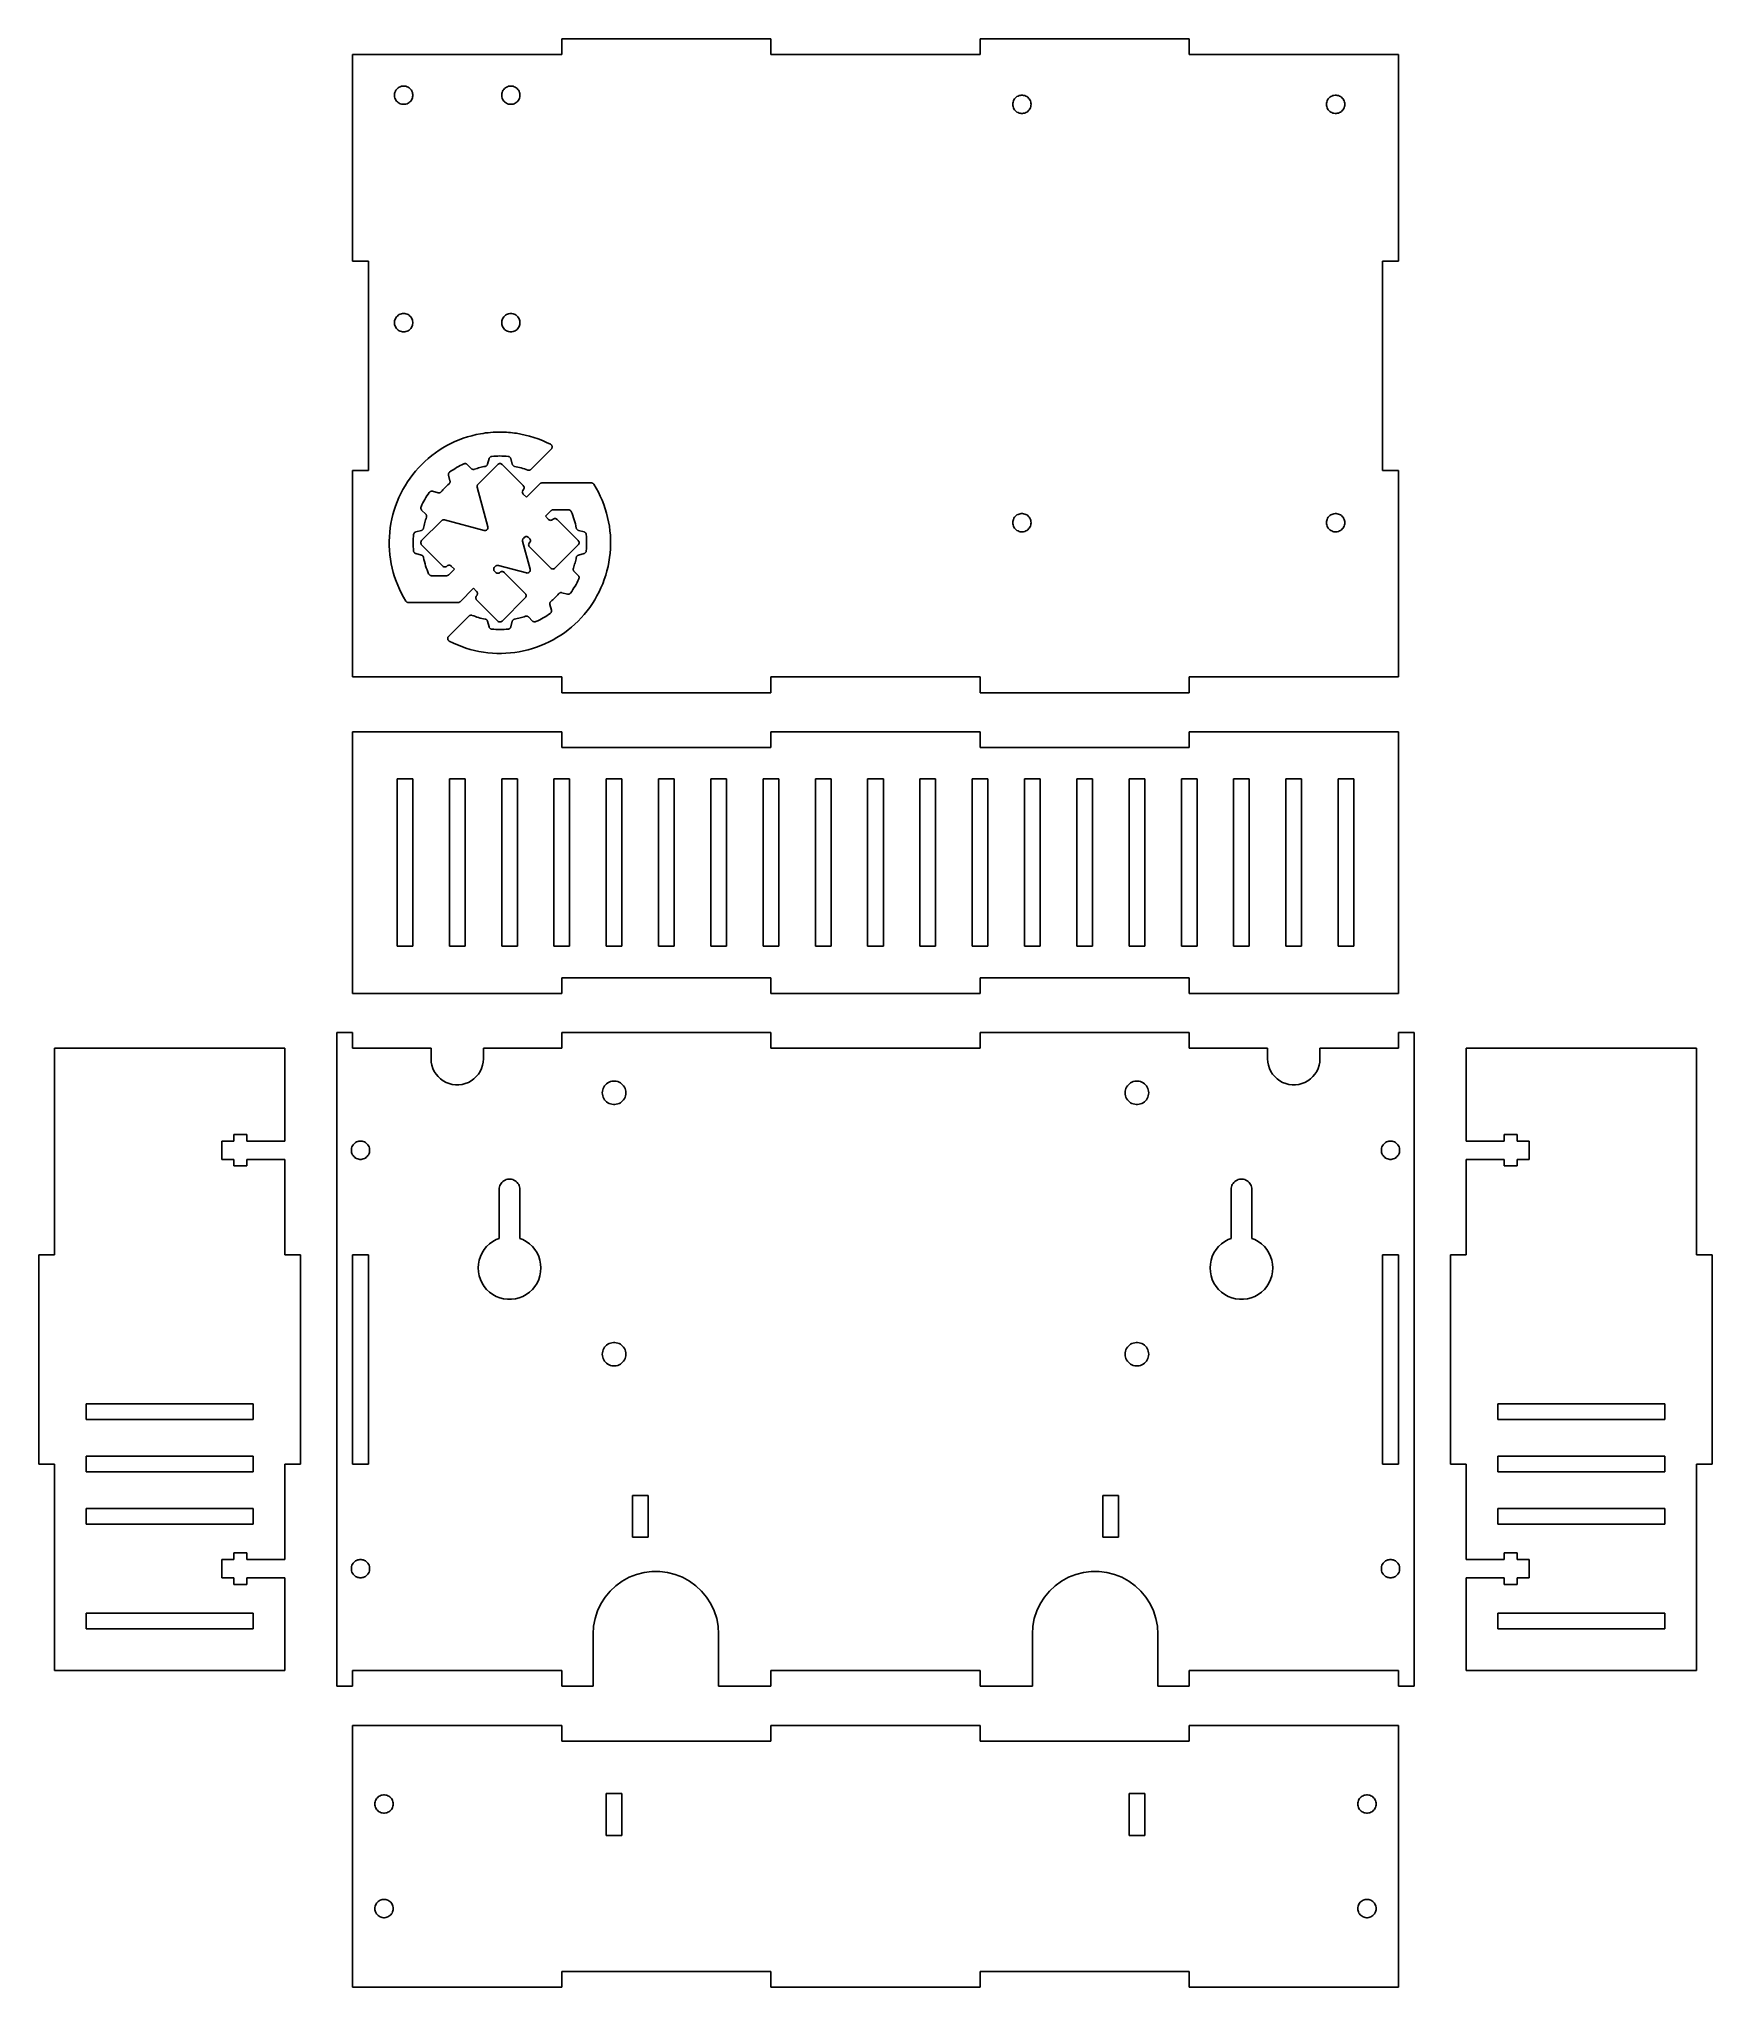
# Model space of a CAD drawing. Header units: metres. Extents: x -160 to 160, y -120 to 252.
import ezdxf

# ---------------------------------------------------------------- set-up
doc = ezdxf.new("R2010")
doc.units = ezdxf.units.M

msp = doc.modelspace()

# ---------------------------------------------------------------- linework, layer by layer
for p, q in [((-20, 252.5), (-60, 252.5)), ((-60, 252.5), (-60, 249.5)), ((-20, 249.5), (-20, 252.5)), ((60, 252.5), (20, 252.5)), ((20, 252.5), (20, 249.5)), ((60, 249.5), (60, 252.5)), ((-60, 249.5), (-100, 249.5)), ((-100, 249.5), (-100, 210)), ((20, 249.5), (-20, 249.5)), ((100, 249.5), (60, 249.5)), ((100, 210), (100, 249.5)), ((-91.969, 242.078), (-91.9143, 242.291)), ((-91.9143, 242.291), (-91.8334, 242.495)), ((-91.8334, 242.495), (-91.7276, 242.688)), ((-91.7276, 242.688), (-91.5984, 242.865)), ((-91.5984, 242.865), (-91.448, 243.026)), ((-91.448, 243.026), (-91.2786, 243.166)), ((-91.2786, 243.166), (-91.0931, 243.284)), ((-91.0931, 243.284), (-90.8942, 243.377)), ((-90.8942, 243.377), (-90.6852, 243.445)), ((-90.6852, 243.445), (-90.4693, 243.486)), ((-90.4693, 243.486), (-90.25, 243.5)), ((-90.25, 243.5), (-90.0307, 243.486)), ((-90.0307, 243.486), (-89.8148, 243.445)), ((-89.8148, 243.445), (-89.6058, 243.377)), ((-89.6058, 243.377), (-89.4069, 243.284)), ((-89.4069, 243.284), (-89.2214, 243.166)), ((-89.2214, 243.166), (-89.052, 243.026)), ((-89.052, 243.026), (-88.9016, 242.865)), ((-88.9016, 242.865), (-88.7724, 242.688)), ((-88.7724, 242.688), (-88.6665, 242.495)), ((-88.6665, 242.495), (-88.5856, 242.291)), ((-88.5856, 242.291), (-88.531, 242.078)), ((-71.469, 242.078), (-71.4144, 242.291)), ((-71.4144, 242.291), (-71.3335, 242.495)), ((-71.3335, 242.495), (-71.2276, 242.688)), ((-71.2276, 242.688), (-71.0984, 242.865)), ((-71.0984, 242.865), (-70.948, 243.026)), ((-70.948, 243.026), (-70.7786, 243.166)), ((-70.7786, 243.166), (-70.5931, 243.284)), ((-70.5931, 243.284), (-70.3942, 243.377)), ((-70.3942, 243.377), (-70.1852, 243.445)), ((-70.1852, 243.445), (-69.9693, 243.486)), ((-69.9693, 243.486), (-69.75, 243.5)), ((-69.75, 243.5), (-69.5307, 243.486)), ((-69.5307, 243.486), (-69.3148, 243.445)), ((-69.3148, 243.445), (-69.1058, 243.377)), ((-69.1058, 243.377), (-68.9069, 243.284)), ((-68.9069, 243.284), (-68.7214, 243.166)), ((-68.7214, 243.166), (-68.552, 243.026)), ((-68.552, 243.026), (-68.4016, 242.865)), ((-68.4016, 242.865), (-68.2724, 242.688)), ((-68.2724, 242.688), (-68.1666, 242.495)), ((-68.1666, 242.495), (-68.0857, 242.291)), ((-68.0857, 242.291), (-68.031, 242.078)), ((-91.9965, 241.86), (-91.969, 242.078)), ((-91.9965, 241.64), (-91.9965, 241.86)), ((-91.969, 241.422), (-91.9965, 241.64)), ((-91.9143, 241.209), (-91.969, 241.422)), ((-91.8334, 241.005), (-91.9143, 241.209)), ((-91.7276, 240.812), (-91.8334, 241.005)), ((-91.5984, 240.635), (-91.7276, 240.812)), ((-91.448, 240.474), (-91.5984, 240.635)), ((-91.2786, 240.334), (-91.448, 240.474)), ((-91.0931, 240.216), (-91.2786, 240.334)), ((-90.8942, 240.123), (-91.0931, 240.216)), ((-90.6852, 240.055), (-90.8942, 240.123)), ((-90.4693, 240.014), (-90.6852, 240.055)), ((-90.25, 240), (-90.4693, 240.014)), ((-90.0307, 240.014), (-90.25, 240)), ((-89.8148, 240.055), (-90.0307, 240.014)), ((-89.6058, 240.123), (-89.8148, 240.055)), ((-89.4069, 240.216), (-89.6058, 240.123)), ((-89.2214, 240.334), (-89.4069, 240.216)), ((-89.052, 240.474), (-89.2214, 240.334)), ((-88.9016, 240.635), (-89.052, 240.474)), ((-88.7724, 240.812), (-88.9016, 240.635)), ((-88.6665, 241.005), (-88.7724, 240.812)), ((-88.5856, 241.209), (-88.6665, 241.005)), ((-88.531, 241.422), (-88.5856, 241.209)), ((-88.531, 242.078), (-88.5034, 241.86)), ((-88.5034, 241.64), (-88.531, 241.422)), ((-88.5034, 241.86), (-88.5034, 241.64)), ((-71.4966, 241.86), (-71.469, 242.078)), ((-71.4966, 241.64), (-71.4966, 241.86)), ((-71.469, 241.422), (-71.4966, 241.64)), ((-71.4144, 241.209), (-71.469, 241.422)), ((-71.3335, 241.005), (-71.4144, 241.209)), ((-71.2276, 240.812), (-71.3335, 241.005)), ((-71.0984, 240.635), (-71.2276, 240.812)), ((-70.948, 240.474), (-71.0984, 240.635)), ((-70.7786, 240.334), (-70.948, 240.474)), ((-70.5931, 240.216), (-70.7786, 240.334)), ((-70.3942, 240.123), (-70.5931, 240.216)), ((-70.1852, 240.055), (-70.3942, 240.123)), ((-69.9693, 240.014), (-70.1852, 240.055)), ((-69.75, 240), (-69.9693, 240.014)), ((-69.5307, 240.014), (-69.75, 240)), ((-69.3148, 240.055), (-69.5307, 240.014)), ((-69.1058, 240.123), (-69.3148, 240.055)), ((-68.9069, 240.216), (-69.1058, 240.123)), ((-68.7214, 240.334), (-68.9069, 240.216)), ((-68.552, 240.474), (-68.7214, 240.334)), ((-68.4016, 240.635), (-68.552, 240.474)), ((-68.2724, 240.812), (-68.4016, 240.635)), ((-68.1666, 241.005), (-68.2724, 240.812)), ((-68.0857, 241.209), (-68.1666, 241.005)), ((-68.031, 241.422), (-68.0857, 241.209)), ((-68.031, 242.078), (-68.0035, 241.86)), ((-68.0035, 241.64), (-68.031, 241.422)), ((-68.0035, 241.86), (-68.0035, 241.64)), ((26.25, 240), (26.2638, 240.219)), ((26.2638, 239.781), (26.25, 240)), ((26.2638, 240.219), (26.305, 240.435)), ((26.305, 239.565), (26.2638, 239.781)), ((26.305, 240.435), (26.3729, 240.644)), ((26.3729, 239.356), (26.305, 239.565)), ((26.3729, 240.644), (26.4665, 240.843)), ((26.4665, 239.157), (26.3729, 239.356)), ((26.4665, 240.843), (26.5842, 241.029)), ((26.5842, 238.971), (26.4665, 239.157)), ((26.5842, 241.029), (26.7243, 241.198)), ((26.7243, 238.802), (26.5842, 238.971)), ((26.7243, 241.198), (26.8845, 241.348)), ((26.8845, 238.652), (26.7243, 238.802)), ((26.8845, 241.348), (27.0623, 241.478)), ((27.0623, 238.522), (26.8845, 238.652)), ((27.0623, 241.478), (27.2549, 241.583)), ((27.2549, 238.417), (27.0623, 238.522)), ((27.2549, 241.583), (27.4592, 241.664)), ((27.4592, 238.336), (27.2549, 238.417)), ((27.4592, 241.664), (27.6721, 241.719)), ((27.6721, 241.719), (27.8901, 241.747)), ((27.8901, 241.747), (28.1099, 241.747)), ((28.1099, 241.747), (28.3279, 241.719)), ((28.3279, 241.719), (28.5408, 241.664)), ((28.5408, 241.664), (28.7451, 241.583)), ((28.7451, 238.417), (28.5408, 238.336)), ((28.7451, 241.583), (28.9377, 241.478)), ((28.9377, 238.522), (28.7451, 238.417)), ((28.9377, 241.478), (29.1155, 241.348)), ((29.1155, 238.652), (28.9377, 238.522)), ((29.1155, 241.348), (29.2757, 241.198)), ((29.2757, 238.802), (29.1155, 238.652)), ((29.2757, 241.198), (29.4158, 241.029)), ((29.4158, 238.971), (29.2757, 238.802)), ((29.4158, 241.029), (29.5335, 240.843)), ((29.5335, 239.157), (29.4158, 238.971)), ((29.5335, 240.843), (29.6271, 240.644)), ((29.6271, 239.356), (29.5335, 239.157)), ((29.6271, 240.644), (29.695, 240.435)), ((29.695, 239.565), (29.6271, 239.356)), ((29.695, 240.435), (29.7362, 240.219)), ((29.7362, 239.781), (29.695, 239.565)), ((29.7362, 240.219), (29.75, 240)), ((29.75, 240), (29.7362, 239.781)), ((86.25, 240), (86.2638, 240.219)), ((86.2638, 239.781), (86.25, 240)), ((86.2638, 240.219), (86.305, 240.435)), ((86.305, 239.565), (86.2638, 239.781)), ((86.305, 240.435), (86.3729, 240.644)), ((86.3729, 239.356), (86.305, 239.565)), ((86.3729, 240.644), (86.4665, 240.843)), ((86.4665, 239.157), (86.3729, 239.356)), ((86.4665, 240.843), (86.5842, 241.029)), ((86.5842, 238.971), (86.4665, 239.157)), ((86.5842, 241.029), (86.7243, 241.198)), ((86.7243, 238.802), (86.5842, 238.971)), ((86.7243, 241.198), (86.8845, 241.348)), ((86.8845, 238.652), (86.7243, 238.802)), ((86.8845, 241.348), (87.0623, 241.478)), ((87.0623, 238.522), (86.8845, 238.652)), ((87.0623, 241.478), (87.2549, 241.583)), ((87.2549, 238.417), (87.0623, 238.522)), ((87.2549, 241.583), (87.4592, 241.664)), ((87.4592, 238.336), (87.2549, 238.417)), ((87.4592, 241.664), (87.6721, 241.719)), ((87.6721, 241.719), (87.8901, 241.747)), ((87.8901, 241.747), (88.1099, 241.747)), ((88.1099, 241.747), (88.3279, 241.719)), ((88.3279, 241.719), (88.5408, 241.664)), ((88.5408, 241.664), (88.7451, 241.583)), ((88.7451, 238.417), (88.5408, 238.336)), ((88.7451, 241.583), (88.9377, 241.478)), ((88.9377, 238.522), (88.7451, 238.417)), ((88.9377, 241.478), (89.1155, 241.348)), ((89.1155, 238.652), (88.9377, 238.522)), ((89.1155, 241.348), (89.2757, 241.198)), ((89.2757, 238.802), (89.1155, 238.652)), ((89.2757, 241.198), (89.4158, 241.029)), ((89.4158, 238.971), (89.2757, 238.802)), ((89.4158, 241.029), (89.5335, 240.843)), ((89.5335, 239.157), (89.4158, 238.971)), ((89.5335, 240.843), (89.6271, 240.644)), ((89.6271, 239.356), (89.5335, 239.157)), ((89.6271, 240.644), (89.695, 240.435)), ((89.695, 239.565), (89.6271, 239.356)), ((89.695, 240.435), (89.7362, 240.219)), ((89.7362, 239.781), (89.695, 239.565)), ((89.7362, 240.219), (89.75, 240)), ((89.75, 240), (89.7362, 239.781)), ((27.6721, 238.281), (27.4592, 238.336)), ((27.8901, 238.253), (27.6721, 238.281)), ((28.1099, 238.253), (27.8901, 238.253)), ((28.3279, 238.281), (28.1099, 238.253)), ((28.5408, 238.336), (28.3279, 238.281)), ((87.6721, 238.281), (87.4592, 238.336)), ((87.8901, 238.253), (87.6721, 238.281)), ((88.1099, 238.253), (87.8901, 238.253)), ((88.3279, 238.281), (88.1099, 238.253)), ((88.5408, 238.336), (88.3279, 238.281)), ((-100, 210), (-97, 210)), ((-97, 210), (-97, 170)), ((97, 170), (97, 210)), ((97, 210), (100, 210)), ((-91.9965, 198.36), (-91.969, 198.578)), ((-91.9965, 198.14), (-91.9965, 198.36)), ((-91.969, 197.922), (-91.9965, 198.14)), ((-91.969, 198.578), (-91.9143, 198.791)), ((-91.9143, 197.709), (-91.969, 197.922)), ((-91.9143, 198.791), (-91.8334, 198.995)), ((-91.8334, 197.505), (-91.9143, 197.709)), ((-91.8334, 198.995), (-91.7276, 199.188)), ((-91.7276, 197.312), (-91.8334, 197.505)), ((-91.7276, 199.188), (-91.5984, 199.365)), ((-91.5984, 199.365), (-91.448, 199.526)), ((-91.448, 199.526), (-91.2786, 199.666)), ((-91.2786, 199.666), (-91.0931, 199.784)), ((-91.0931, 199.784), (-90.8942, 199.877)), ((-90.8942, 199.877), (-90.6852, 199.945)), ((-90.6852, 199.945), (-90.4693, 199.986)), ((-90.4693, 199.986), (-90.25, 200)), ((-90.25, 200), (-90.0307, 199.986)), ((-90.0307, 199.986), (-89.8148, 199.945)), ((-89.8148, 199.945), (-89.6058, 199.877)), ((-89.6058, 199.877), (-89.4069, 199.784)), ((-89.4069, 199.784), (-89.2214, 199.666)), ((-89.2214, 199.666), (-89.052, 199.526)), ((-89.052, 199.526), (-88.9016, 199.365)), ((-88.9016, 199.365), (-88.7724, 199.188)), ((-88.7724, 199.188), (-88.6665, 198.995)), ((-88.6665, 197.505), (-88.7724, 197.312)), ((-88.6665, 198.995), (-88.5856, 198.791)), ((-88.5856, 197.709), (-88.6665, 197.505)), ((-88.5856, 198.791), (-88.531, 198.578)), ((-88.531, 197.922), (-88.5856, 197.709)), ((-88.531, 198.578), (-88.5034, 198.36)), ((-88.5034, 198.14), (-88.531, 197.922)), ((-88.5034, 198.36), (-88.5034, 198.14)), ((-71.4966, 198.36), (-71.469, 198.578)), ((-71.4966, 198.14), (-71.4966, 198.36)), ((-71.469, 197.922), (-71.4966, 198.14)), ((-71.469, 198.578), (-71.4144, 198.791)), ((-71.4144, 197.709), (-71.469, 197.922)), ((-71.4144, 198.791), (-71.3335, 198.995)), ((-71.3335, 197.505), (-71.4144, 197.709)), ((-71.3335, 198.995), (-71.2276, 199.188)), ((-71.2276, 197.312), (-71.3335, 197.505)), ((-71.2276, 199.188), (-71.0984, 199.365)), ((-71.0984, 199.365), (-70.948, 199.526)), ((-70.948, 199.526), (-70.7786, 199.666)), ((-70.7786, 199.666), (-70.5931, 199.784)), ((-70.5931, 199.784), (-70.3942, 199.877)), ((-70.3942, 199.877), (-70.1852, 199.945)), ((-70.1852, 199.945), (-69.9693, 199.986)), ((-69.9693, 199.986), (-69.75, 200)), ((-69.75, 200), (-69.5307, 199.986)), ((-69.5307, 199.986), (-69.3148, 199.945)), ((-69.3148, 199.945), (-69.1058, 199.877)), ((-69.1058, 199.877), (-68.9069, 199.784)), ((-68.9069, 199.784), (-68.7214, 199.666)), ((-68.7214, 199.666), (-68.552, 199.526)), ((-68.552, 199.526), (-68.4016, 199.365)), ((-68.4016, 199.365), (-68.2724, 199.188)), ((-68.2724, 199.188), (-68.1666, 198.995)), ((-68.1666, 197.505), (-68.2724, 197.312)), ((-68.1666, 198.995), (-68.0857, 198.791)), ((-68.0857, 197.709), (-68.1666, 197.505)), ((-68.0857, 198.791), (-68.031, 198.578)), ((-68.031, 197.922), (-68.0857, 197.709)), ((-68.031, 198.578), (-68.0035, 198.36)), ((-68.0035, 198.14), (-68.031, 197.922)), ((-68.0035, 198.36), (-68.0035, 198.14)), ((-91.5984, 197.135), (-91.7276, 197.312)), ((-91.448, 196.974), (-91.5984, 197.135)), ((-91.2786, 196.834), (-91.448, 196.974)), ((-91.0931, 196.716), (-91.2786, 196.834)), ((-90.8942, 196.623), (-91.0931, 196.716)), ((-90.6852, 196.555), (-90.8942, 196.623)), ((-90.4693, 196.514), (-90.6852, 196.555)), ((-90.25, 196.5), (-90.4693, 196.514)), ((-90.0307, 196.514), (-90.25, 196.5)), ((-89.8148, 196.555), (-90.0307, 196.514)), ((-89.6058, 196.623), (-89.8148, 196.555)), ((-89.4069, 196.716), (-89.6058, 196.623)), ((-89.2214, 196.834), (-89.4069, 196.716)), ((-89.052, 196.974), (-89.2214, 196.834)), ((-88.9016, 197.135), (-89.052, 196.974)), ((-88.7724, 197.312), (-88.9016, 197.135)), ((-71.0984, 197.135), (-71.2276, 197.312)), ((-70.948, 196.974), (-71.0984, 197.135)), ((-70.7786, 196.834), (-70.948, 196.974)), ((-70.5931, 196.716), (-70.7786, 196.834)), ((-70.3942, 196.623), (-70.5931, 196.716)), ((-70.1852, 196.555), (-70.3942, 196.623)), ((-69.9693, 196.514), (-70.1852, 196.555)), ((-69.75, 196.5), (-69.9693, 196.514)), ((-69.5307, 196.514), (-69.75, 196.5)), ((-69.3148, 196.555), (-69.5307, 196.514)), ((-69.1058, 196.623), (-69.3148, 196.555)), ((-68.9069, 196.716), (-69.1058, 196.623)), ((-68.7214, 196.834), (-68.9069, 196.716)), ((-68.552, 196.974), (-68.7214, 196.834)), ((-68.4016, 197.135), (-68.552, 196.974)), ((-68.2724, 197.312), (-68.4016, 197.135)), ((-81.9954, 174.735), (-81.2322, 175.133)), ((-81.2322, 175.133), (-80.4536, 175.499)), ((-80.4536, 175.499), (-79.6606, 175.833)), ((-79.6606, 175.833), (-78.855, 176.135)), ((-78.855, 176.135), (-78.0378, 176.404)), ((-78.0378, 176.404), (-77.2102, 176.639)), ((-77.2102, 176.639), (-76.3738, 176.841)), ((-76.3738, 176.841), (-75.53, 177.009)), ((-75.53, 177.009), (-75.0525, 177.088)), ((-75.0525, 177.088), (-74.5732, 177.156)), ((-74.5732, 177.156), (-74.0928, 177.213)), ((-74.0928, 177.213), (-73.6108, 177.259)), ((-73.6108, 177.259), (-73.1282, 177.294)), ((-73.1282, 177.294), (-72.6448, 177.318)), ((-72.6448, 177.318), (-72.1611, 177.331)), ((-72.1611, 177.331), (-71.677, 177.333)), ((-71.677, 177.333), (-71.3008, 177.327)), ((-71.3008, 177.327), (-70.9246, 177.314)), ((-70.9246, 177.314), (-70.5486, 177.294)), ((-70.5486, 177.294), (-70.1729, 177.268)), ((-70.1729, 177.268), (-69.7979, 177.236)), ((-69.7979, 177.236), (-69.4236, 177.196)), ((-69.4236, 177.196), (-69.05, 177.15)), ((-69.05, 177.15), (-68.6772, 177.097)), ((-68.6772, 177.097), (-67.8293, 176.952)), ((-67.8293, 176.952), (-66.988, 176.771)), ((-66.988, 176.771), (-66.1545, 176.557)), ((-66.1545, 176.557), (-65.3308, 176.31)), ((-65.3308, 176.31), (-64.5173, 176.029)), ((-64.5173, 176.029), (-63.7163, 175.715)), ((-63.7163, 175.715), (-62.9285, 175.369)), ((-62.9285, 175.369), (-62.1553, 174.992)), ((-86.7993, 171.135), (-86.1785, 171.731)), ((-86.1785, 171.731), (-85.5339, 172.301)), ((-85.5339, 172.301), (-84.8667, 172.844)), ((-84.8667, 172.844), (-84.1782, 173.36)), ((-84.1782, 173.36), (-83.4695, 173.848)), ((-83.4695, 173.848), (-82.7415, 174.307)), ((-82.7415, 174.307), (-81.9954, 174.735)), ((-73.9026, 172.261), (-74.1899, 171.188)), ((-73.8733, 172.343), (-73.9026, 172.261)), ((-73.8318, 172.418), (-73.8733, 172.343)), ((-73.7793, 172.487), (-73.8318, 172.418)), ((-73.7173, 172.547), (-73.7793, 172.487)), ((-73.6472, 172.599), (-73.7173, 172.547)), ((-73.5708, 172.639), (-73.6472, 172.599)), ((-73.4893, 172.667), (-73.5708, 172.639)), ((-73.4041, 172.683), (-73.4893, 172.667)), ((-73.0122, 172.715), (-73.4041, 172.683)), ((-72.6196, 172.739), (-73.0122, 172.715)), ((-72.2268, 172.752), (-72.6196, 172.739)), ((-71.8337, 172.757), (-72.2268, 172.752)), ((-71.4404, 172.752), (-71.8337, 172.757)), ((-71.0476, 172.739), (-71.4404, 172.752)), ((-70.655, 172.715), (-71.0476, 172.739)), ((-70.2632, 172.683), (-70.655, 172.715)), ((-70.178, 172.667), (-70.2632, 172.683)), ((-70.0964, 172.639), (-70.178, 172.667)), ((-70.02, 172.599), (-70.0964, 172.639)), ((-69.95, 172.547), (-70.02, 172.599)), ((-69.8879, 172.487), (-69.95, 172.547)), ((-69.8354, 172.418), (-69.8879, 172.487)), ((-69.7939, 172.343), (-69.8354, 172.418)), ((-69.7649, 172.261), (-69.7939, 172.343)), ((-69.4773, 171.188), (-69.7649, 172.261)), ((-62.0127, 174.078), (-65.9043, 170.186)), ((-62.1553, 174.992), (-62.0977, 174.957)), ((-62.0977, 174.957), (-62.0447, 174.916)), ((-62.0447, 174.916), (-61.9966, 174.869)), ((-61.9683, 174.129), (-62.0127, 174.078)), ((-61.9966, 174.869), (-61.9543, 174.817)), ((-61.9302, 174.184), (-61.9683, 174.129)), ((-61.9543, 174.817), (-61.918, 174.76)), ((-61.8987, 174.243), (-61.9302, 174.184)), ((-61.918, 174.76), (-61.8887, 174.7)), ((-61.8743, 174.306), (-61.8987, 174.243)), ((-61.8887, 174.7), (-61.8665, 174.637)), ((-61.8572, 174.371), (-61.8743, 174.306)), ((-61.8665, 174.637), (-61.8521, 174.571)), ((-61.8474, 174.437), (-61.8572, 174.371)), ((-61.8521, 174.571), (-61.8457, 174.504)), ((-61.8457, 174.504), (-61.8474, 174.437)), ((-97, 170), (-100, 170)), ((-100, 170), (-100, 130.5)), ((-89.9707, 167.078), (-89.5122, 167.806)), ((-89.5122, 167.806), (-89.0247, 168.515)), ((-89.0247, 168.515), (-88.5088, 169.203)), ((-88.5088, 169.203), (-87.9653, 169.87)), ((-87.9653, 169.87), (-87.3953, 170.515)), ((-87.3953, 170.515), (-86.7993, 171.135)), ((-81.6785, 169.328), (-81.6897, 169.242)), ((-81.6897, 169.242), (-81.6877, 169.156)), ((-81.6877, 169.156), (-81.6724, 169.07)), ((-81.6553, 169.411), (-81.6785, 169.328)), ((-81.6724, 169.07), (-81.3848, 167.998)), ((-81.6201, 169.49), (-81.6553, 169.411)), ((-81.574, 169.563), (-81.6201, 169.49)), ((-81.5176, 169.629), (-81.574, 169.563)), ((-81.4514, 169.685), (-81.5176, 169.629)), ((-81.1284, 169.909), (-81.4514, 169.685)), ((-81.3928, 167.683), (-81.4214, 167.608)), ((-81.3745, 167.76), (-81.3928, 167.683)), ((-81.3848, 167.998), (-81.3701, 167.92)), ((-81.3667, 167.84), (-81.3745, 167.76)), ((-81.3701, 167.92), (-81.3667, 167.84)), ((-80.8, 170.125), (-81.1284, 169.909)), ((-80.4668, 170.334), (-80.8, 170.125)), ((-80.1287, 170.534), (-80.4668, 170.334)), ((-79.7859, 170.727), (-80.1287, 170.534)), ((-79.4385, 170.911), (-79.7859, 170.727)), ((-79.0869, 171.087), (-79.4385, 170.911)), ((-78.7312, 171.255), (-79.0869, 171.087)), ((-78.6499, 171.284), (-78.7312, 171.255)), ((-78.5652, 171.301), (-78.6499, 171.284)), ((-78.4788, 171.304), (-78.5652, 171.301)), ((-78.3926, 171.295), (-78.4788, 171.304)), ((-78.3086, 171.273), (-78.3926, 171.295)), ((-78.2288, 171.24), (-78.3086, 171.273)), ((-78.155, 171.195), (-78.2288, 171.24)), ((-78.0889, 171.139), (-78.155, 171.195)), ((-77.3037, 170.354), (-78.0889, 171.139)), ((-77.2432, 170.302), (-77.3037, 170.354)), ((-77.1758, 170.259), (-77.2432, 170.302)), ((-77.1033, 170.226), (-77.1758, 170.259)), ((-77.0266, 170.203), (-77.1033, 170.226)), ((-76.9478, 170.19), (-77.0266, 170.203)), ((-76.8679, 170.188), (-76.9478, 170.19)), ((-76.7888, 170.198), (-76.8679, 170.188)), ((-76.7117, 170.218), (-76.7888, 170.198)), ((-76.4568, 170.304), (-76.7117, 170.218)), ((-76.2002, 170.385), (-76.4568, 170.304)), ((-75.9424, 170.462), (-76.2002, 170.385)), ((-76.0498, 167.323), (-72.238, 171.135)), ((-75.6833, 170.534), (-75.9424, 170.462)), ((-75.4229, 170.601), (-75.6833, 170.534)), ((-75.1611, 170.664), (-75.4229, 170.601)), ((-74.8984, 170.721), (-75.1611, 170.664)), ((-74.6348, 170.775), (-74.8984, 170.721)), ((-74.5576, 170.795), (-74.6348, 170.775)), ((-74.4846, 170.827), (-74.5576, 170.795)), ((-74.4165, 170.869), (-74.4846, 170.827)), ((-74.3545, 170.919), (-74.4165, 170.869)), ((-74.2996, 170.977), (-74.3545, 170.919)), ((-74.2532, 171.042), (-74.2996, 170.977)), ((-74.2163, 171.113), (-74.2532, 171.042)), ((-74.1899, 171.188), (-74.2163, 171.113)), ((-72.238, 171.135), (-72.1482, 171.209)), ((-72.1482, 171.209), (-72.0486, 171.261)), ((-72.0486, 171.261), (-71.9426, 171.292)), ((-71.9426, 171.292), (-71.8333, 171.303)), ((-71.8333, 171.303), (-71.7241, 171.292)), ((-71.7241, 171.292), (-71.6179, 171.261)), ((-71.6179, 171.261), (-71.5186, 171.209)), ((-71.5186, 171.209), (-71.4287, 171.135)), ((-71.4287, 171.135), (-67.3835, 167.09)), ((-69.4509, 171.113), (-69.4773, 171.188)), ((-69.4141, 171.042), (-69.4509, 171.113)), ((-69.3677, 170.977), (-69.4141, 171.042)), ((-69.3127, 170.919), (-69.3677, 170.977)), ((-69.2507, 170.869), (-69.3127, 170.919)), ((-69.1826, 170.827), (-69.2507, 170.869)), ((-69.1096, 170.795), (-69.1826, 170.827)), ((-69.0325, 170.775), (-69.1096, 170.795)), ((-68.7112, 170.709), (-69.0325, 170.775)), ((-68.3916, 170.637), (-68.7112, 170.709)), ((-68.0735, 170.558), (-68.3916, 170.637)), ((-67.7571, 170.471), (-68.0735, 170.558)), ((-67.4429, 170.378), (-67.7571, 170.471)), ((-67.1309, 170.278), (-67.4429, 170.378)), ((-66.821, 170.171), (-67.1309, 170.278)), ((-66.5137, 170.057), (-66.821, 170.171)), ((-66.4348, 170.033), (-66.5137, 170.057)), ((-66.3538, 170.022), (-66.4348, 170.033)), ((-66.2717, 170.022), (-66.3538, 170.022)), ((-66.1902, 170.034), (-66.2717, 170.022)), ((-66.1113, 170.056), (-66.1902, 170.034)), ((-66.0361, 170.09), (-66.1113, 170.056)), ((-65.9666, 170.133), (-66.0361, 170.09)), ((-65.9043, 170.186), (-65.9666, 170.133)), ((100, 170), (97, 170)), ((100, 130.5), (100, 170)), ((-91.8, 163.192), (-91.4983, 163.998)), ((-91.4983, 163.998), (-91.1638, 164.791)), ((-91.1638, 164.791), (-90.7974, 165.569)), ((-90.7974, 165.569), (-90.3994, 166.332)), ((-90.3994, 166.332), (-89.9707, 167.078)), ((-86.3936, 164.119), (-86.5779, 163.772)), ((-86.2009, 164.462), (-86.3936, 164.119)), ((-86.0002, 164.8), (-86.2009, 164.462)), ((-85.7917, 165.134), (-86.0002, 164.8)), ((-85.5754, 165.462), (-85.7917, 165.134)), ((-85.3513, 165.785), (-85.5754, 165.462)), ((-85.2954, 165.851), (-85.3513, 165.785)), ((-85.23, 165.907), (-85.2954, 165.851)), ((-85.1567, 165.954), (-85.23, 165.907)), ((-85.0776, 165.989), (-85.1567, 165.954)), ((-84.9941, 166.012), (-85.0776, 165.989)), ((-84.9084, 166.023), (-84.9941, 166.012)), ((-84.822, 166.021), (-84.9084, 166.023)), ((-84.7371, 166.006), (-84.822, 166.021)), ((-83.6646, 165.719), (-84.7371, 166.006)), ((-83.5859, 165.704), (-83.6646, 165.719)), ((-83.5063, 165.7), (-83.5859, 165.704)), ((-83.427, 165.708), (-83.5063, 165.7)), ((-83.3491, 165.726), (-83.427, 165.708)), ((-83.2744, 165.755), (-83.3491, 165.726)), ((-83.2043, 165.793), (-83.2744, 165.755)), ((-83.1401, 165.841), (-83.2043, 165.793)), ((-83.0837, 165.897), (-83.1401, 165.841)), ((-82.9058, 166.099), (-83.0837, 165.897)), ((-82.7244, 166.297), (-82.9058, 166.099)), ((-82.5396, 166.493), (-82.7244, 166.297)), ((-82.3511, 166.685), (-82.5396, 166.493)), ((-82.1592, 166.873), (-82.3511, 166.685)), ((-81.9639, 167.058), (-82.1592, 166.873)), ((-81.7651, 167.24), (-81.9639, 167.058)), ((-81.5635, 167.417), (-81.7651, 167.24)), ((-81.5071, 167.474), (-81.5635, 167.417)), ((-81.4595, 167.538), (-81.5071, 167.474)), ((-81.4214, 167.608), (-81.4595, 167.538)), ((-76.2173, 166.92), (-76.2122, 166.994)), ((-76.2124, 166.845), (-76.2173, 166.92)), ((-76.1978, 166.771), (-76.2124, 166.845)), ((-76.2122, 166.994), (-76.1978, 167.067)), ((-76.1978, 167.067), (-76.1741, 167.137)), ((-74.1704, 159.205), (-76.1978, 166.771)), ((-76.1741, 167.137), (-76.1414, 167.204)), ((-76.1414, 167.204), (-76.0999, 167.266)), ((-76.0999, 167.266), (-76.0498, 167.323)), ((-67.5405, 165.985), (-67.551, 165.876)), ((-67.551, 165.876), (-67.5405, 165.767)), ((-67.5093, 166.091), (-67.5405, 165.985)), ((-67.5405, 165.767), (-67.5093, 165.661)), ((-67.4568, 166.191), (-67.5093, 166.091)), ((-67.5093, 165.661), (-67.4568, 165.561)), ((-67.3103, 166.37), (-67.4568, 166.191)), ((-67.4568, 165.561), (-67.3835, 165.471)), ((-67.3835, 167.09), (-67.3103, 167)), ((-67.3835, 165.471), (-66.7769, 164.865)), ((-67.3103, 167), (-67.2578, 166.9)), ((-67.2578, 166.47), (-67.3103, 166.37)), ((-67.2578, 166.9), (-67.2263, 166.794)), ((-67.2263, 166.576), (-67.2578, 166.47)), ((-67.2263, 166.794), (-67.2161, 166.685)), ((-67.2161, 166.685), (-67.2263, 166.576)), ((-66.7769, 164.865), (-64.2, 167.442)), ((-64.2, 167.442), (-64.1584, 167.48)), ((-64.1584, 167.48), (-64.113, 167.513)), ((-64.113, 167.513), (-64.0649, 167.542)), ((-64.0649, 167.542), (-64.0142, 167.565)), ((-64.0142, 167.565), (-63.9614, 167.584)), ((-63.9614, 167.584), (-63.907, 167.598)), ((-63.907, 167.598), (-63.8513, 167.607)), ((-63.8513, 167.607), (-63.7954, 167.61)), ((-63.7954, 167.61), (-54.3403, 167.61)), ((-54.3403, 167.61), (-54.2681, 167.605)), ((-54.2681, 167.605), (-54.1973, 167.591)), ((-54.1973, 167.591), (-54.1284, 167.567)), ((-54.1284, 167.567), (-54.063, 167.536)), ((-54.063, 167.536), (-54.002, 167.497)), ((-54.002, 167.497), (-53.9463, 167.451)), ((-53.9463, 167.451), (-53.8967, 167.398)), ((-53.8967, 167.398), (-53.8542, 167.339)), ((-53.8542, 167.339), (-53.4153, 166.599)), ((-53.4153, 166.599), (-53.0068, 165.842)), ((-53.0068, 165.842), (-52.6294, 165.069)), ((-52.6294, 165.069), (-52.2834, 164.281)), ((-52.2834, 164.281), (-51.97, 163.48)), ((-92.6741, 159.867), (-92.5063, 160.711)), ((-92.5063, 160.711), (-92.3044, 161.547)), ((-92.3044, 161.547), (-92.0688, 162.375)), ((-92.0688, 162.375), (-91.8, 163.192)), ((-86.9673, 162.898), (-86.9705, 162.812)), ((-86.9705, 162.812), (-86.9612, 162.726)), ((-86.9509, 162.983), (-86.9673, 162.898)), ((-86.9612, 162.726), (-86.9399, 162.642)), ((-86.9216, 163.064), (-86.9509, 162.983)), ((-86.9399, 162.642), (-86.9067, 162.562)), ((-86.7539, 163.42), (-86.9216, 163.064)), ((-86.9067, 162.562), (-86.8618, 162.488)), ((-86.8618, 162.488), (-86.8059, 162.422)), ((-86.8059, 162.422), (-86.0208, 161.637)), ((-86.8013, 156.571), (-82.9895, 160.383)), ((-86.5779, 163.772), (-86.7539, 163.42)), ((-86.1287, 160.276), (-86.2007, 160.016)), ((-86.052, 160.533), (-86.1287, 160.276)), ((-85.9707, 160.79), (-86.052, 160.533)), ((-86.0208, 161.637), (-85.9685, 161.576)), ((-85.8848, 161.045), (-85.9707, 160.79)), ((-85.9685, 161.576), (-85.9258, 161.509)), ((-85.9258, 161.509), (-85.8928, 161.436)), ((-85.8928, 161.436), (-85.8699, 161.36)), ((-85.8643, 161.122), (-85.8848, 161.045)), ((-85.8699, 161.36), (-85.8572, 161.281)), ((-85.8552, 161.201), (-85.8643, 161.122)), ((-85.8572, 161.281), (-85.8552, 161.201)), ((-82.9895, 160.383), (-82.9324, 160.433)), ((-82.9324, 160.433), (-82.8699, 160.475)), ((-82.8699, 160.475), (-82.803, 160.508)), ((-82.803, 160.508), (-82.7329, 160.531)), ((-82.7329, 160.531), (-82.6604, 160.546)), ((-82.6604, 160.546), (-82.5862, 160.551)), ((-82.5862, 160.551), (-82.5112, 160.546)), ((-82.5112, 160.546), (-82.4368, 160.531)), ((-82.4368, 160.531), (-74.8711, 158.504)), ((-62.0674, 162.292), (-63.136, 161.224)), ((-63.136, 161.224), (-62.5288, 160.617)), ((-62.5288, 160.617), (-62.4392, 160.543)), ((-62.4392, 160.543), (-62.3396, 160.491)), ((-62.3396, 160.491), (-62.2336, 160.46)), ((-62.2336, 160.46), (-62.1243, 160.449)), ((-62.1243, 160.449), (-62.0151, 160.46)), ((-62.0259, 162.33), (-62.0674, 162.292)), ((-61.9807, 162.363), (-62.0259, 162.33)), ((-62.0151, 160.46), (-61.9092, 160.491)), ((-61.9324, 162.392), (-61.9807, 162.363)), ((-61.8818, 162.416), (-61.9324, 162.392)), ((-61.9092, 160.491), (-61.8096, 160.543)), ((-61.8289, 162.435), (-61.8818, 162.416)), ((-61.7747, 162.448), (-61.8289, 162.435)), ((-61.8096, 160.543), (-61.6301, 160.69)), ((-61.7192, 162.457), (-61.7747, 162.448)), ((-61.6631, 162.46), (-61.7192, 162.457)), ((-58.7256, 162.46), (-61.6631, 162.46)), ((-61.6301, 160.69), (-61.5308, 160.742)), ((-61.5308, 160.742), (-61.4246, 160.774)), ((-61.4246, 160.774), (-61.3154, 160.784)), ((-61.3154, 160.784), (-61.2061, 160.774)), ((-61.2061, 160.774), (-61.1001, 160.742)), ((-61.1001, 160.742), (-61.0005, 160.69)), ((-61.0005, 160.69), (-60.9106, 160.617)), ((-60.9106, 160.617), (-56.8655, 156.571)), ((-58.6433, 162.453), (-58.7256, 162.46)), ((-58.5627, 162.435), (-58.6433, 162.453)), ((-58.4858, 162.405), (-58.5627, 162.435)), ((-58.4138, 162.364), (-58.4858, 162.405)), ((-58.3479, 162.314), (-58.4138, 162.364)), ((-58.2896, 162.256), (-58.3479, 162.314)), ((-58.2402, 162.189), (-58.2896, 162.256)), ((-58.2014, 162.117), (-58.2402, 162.189)), ((-58.0415, 161.736), (-58.2014, 162.117)), ((-57.8923, 161.351), (-58.0415, 161.736)), ((-57.7537, 160.962), (-57.8923, 161.351)), ((-57.626, 160.569), (-57.7537, 160.962)), ((-57.5093, 160.173), (-57.626, 160.569)), ((-51.97, 163.48), (-51.689, 162.667)), ((-51.689, 162.667), (-51.4414, 161.843)), ((-51.4414, 161.843), (-51.2273, 161.009)), ((-51.2273, 161.009), (-51.0479, 160.168)), ((26.25, 160), (26.2638, 160.219)), ((26.2638, 160.219), (26.305, 160.435)), ((26.305, 160.435), (26.3729, 160.644)), ((26.3729, 160.644), (26.4665, 160.843)), ((26.4665, 160.843), (26.5842, 161.029)), ((26.5842, 161.029), (26.7243, 161.198)), ((26.7243, 161.198), (26.8845, 161.348)), ((26.8845, 161.348), (27.0623, 161.478)), ((27.0623, 161.478), (27.2549, 161.583)), ((27.2549, 161.583), (27.4592, 161.664)), ((27.4592, 161.664), (27.6721, 161.719)), ((27.6721, 161.719), (27.8901, 161.747)), ((27.8901, 161.747), (28.1099, 161.747)), ((28.1099, 161.747), (28.3279, 161.719)), ((28.3279, 161.719), (28.5408, 161.664)), ((28.5408, 161.664), (28.7451, 161.583)), ((28.7451, 161.583), (28.9377, 161.478)), ((28.9377, 161.478), (29.1155, 161.348)), ((29.1155, 161.348), (29.2757, 161.198)), ((29.2757, 161.198), (29.4158, 161.029)), ((29.4158, 161.029), (29.5335, 160.843)), ((29.5335, 160.843), (29.6271, 160.644)), ((29.6271, 160.644), (29.695, 160.435)), ((29.695, 160.435), (29.7362, 160.219)), ((29.7362, 160.219), (29.75, 160)), ((86.25, 160), (86.2638, 160.219)), ((86.2638, 160.219), (86.305, 160.435)), ((86.305, 160.435), (86.3729, 160.644)), ((86.3729, 160.644), (86.4665, 160.843)), ((86.4665, 160.843), (86.5842, 161.029)), ((86.5842, 161.029), (86.7243, 161.198)), ((86.7243, 161.198), (86.8845, 161.348)), ((86.8845, 161.348), (87.0623, 161.478)), ((87.0623, 161.478), (87.2549, 161.583)), ((87.2549, 161.583), (87.4592, 161.664)), ((87.4592, 161.664), (87.6721, 161.719)), ((87.6721, 161.719), (87.8901, 161.747)), ((87.8901, 161.747), (88.1099, 161.747)), ((88.1099, 161.747), (88.3279, 161.719)), ((88.3279, 161.719), (88.5408, 161.664)), ((88.5408, 161.664), (88.7451, 161.583)), ((88.7451, 161.583), (88.9377, 161.478)), ((88.9377, 161.478), (89.1155, 161.348)), ((89.1155, 161.348), (89.2757, 161.198)), ((89.2757, 161.198), (89.4158, 161.029)), ((89.4158, 161.029), (89.5335, 160.843)), ((89.5335, 160.843), (89.6271, 160.644)), ((89.6271, 160.644), (89.695, 160.435)), ((89.695, 160.435), (89.7362, 160.219)), ((89.7362, 160.219), (89.75, 160)), ((-92.9983, 156.444), (-92.9697, 157.304)), ((-92.9697, 157.304), (-92.9062, 158.162)), ((-92.9062, 158.162), (-92.8076, 159.017)), ((-92.8076, 159.017), (-92.6741, 159.867)), ((-88.4187, 156.56), (-88.4233, 156.167)), ((-88.4048, 156.953), (-88.4187, 156.56)), ((-88.3816, 157.345), (-88.4048, 156.953)), ((-88.3491, 157.737), (-88.3816, 157.345)), ((-88.3337, 157.822), (-88.3491, 157.737)), ((-88.3054, 157.904), (-88.3337, 157.822)), ((-88.2651, 157.98), (-88.3054, 157.904)), ((-88.2141, 158.05), (-88.2651, 157.98)), ((-88.1536, 158.112), (-88.2141, 158.05)), ((-88.0847, 158.165), (-88.1536, 158.112)), ((-88.009, 158.206), (-88.0847, 158.165)), ((-87.9277, 158.236), (-88.009, 158.206)), ((-86.855, 158.523), (-87.9277, 158.236)), ((-86.927, 156.382), (-86.8745, 156.481)), ((-86.8745, 156.481), (-86.8013, 156.571)), ((-86.7795, 158.549), (-86.855, 158.523)), ((-86.709, 158.586), (-86.7795, 158.549)), ((-86.644, 158.633), (-86.709, 158.586)), ((-86.5859, 158.688), (-86.644, 158.633)), ((-86.5354, 158.75), (-86.5859, 158.688)), ((-86.4939, 158.818), (-86.5354, 158.75)), ((-86.4622, 158.891), (-86.4939, 158.818)), ((-86.4412, 158.968), (-86.4622, 158.891)), ((-86.3882, 159.231), (-86.4412, 158.968)), ((-86.3303, 159.494), (-86.3882, 159.231)), ((-86.2678, 159.756), (-86.3303, 159.494)), ((-86.2007, 160.016), (-86.2678, 159.756)), ((-74.8711, 158.504), (-74.7141, 158.484)), ((-74.7141, 158.484), (-74.5662, 158.506)), ((-74.5662, 158.506), (-74.4324, 158.563)), ((-74.4324, 158.563), (-74.3186, 158.652)), ((-74.3186, 158.652), (-74.23, 158.766)), ((-74.23, 158.766), (-74.1721, 158.9)), ((-74.1721, 158.9), (-74.1504, 159.048)), ((-74.1504, 159.048), (-74.1704, 159.205)), ((-67.5146, 156.678), (-67.5198, 156.604)), ((-67.5198, 156.604), (-67.5149, 156.529)), ((-67.5149, 156.529), (-67.5002, 156.454)), ((-67.5002, 156.75), (-67.5146, 156.678)), ((-67.4766, 156.821), (-67.5002, 156.75)), ((-67.5002, 156.454), (-66.0654, 151.099)), ((-67.4436, 156.887), (-67.4766, 156.821)), ((-67.4021, 156.95), (-67.4436, 156.887)), ((-67.3521, 157.007), (-67.4021, 156.95)), ((-67.1812, 157.178), (-67.3521, 157.007)), ((-67.0916, 157.251), (-67.1812, 157.178)), ((-66.9919, 157.303), (-67.0916, 157.251)), ((-66.886, 157.335), (-66.9919, 157.303)), ((-66.7766, 157.345), (-66.886, 157.335)), ((-66.6672, 157.335), (-66.7766, 157.345)), ((-66.5613, 157.303), (-66.6672, 157.335)), ((-66.4619, 157.251), (-66.5613, 157.303)), ((-66.3721, 157.178), (-66.4619, 157.251)), ((-66.1697, 156.976), (-66.3721, 157.178)), ((-66.0964, 156.886), (-66.1697, 156.976)), ((-66.0439, 156.787), (-66.0964, 156.886)), ((-66.0127, 156.68), (-66.0439, 156.787)), ((-66.0439, 156.356), (-66.0127, 156.462)), ((-66.0022, 156.571), (-66.0127, 156.68)), ((-66.0127, 156.462), (-66.0022, 156.571)), ((-57.4036, 159.774), (-57.5093, 160.173)), ((-57.3091, 159.373), (-57.4036, 159.774)), ((-57.2256, 158.968), (-57.3091, 159.373)), ((-57.2048, 158.891), (-57.2256, 158.968)), ((-57.1731, 158.818), (-57.2048, 158.891)), ((-57.1313, 158.75), (-57.1731, 158.818)), ((-57.0811, 158.688), (-57.1313, 158.75)), ((-57.0227, 158.633), (-57.0811, 158.688)), ((-56.9578, 158.586), (-57.0227, 158.633)), ((-56.8872, 158.55), (-56.9578, 158.586)), ((-56.812, 158.523), (-56.8872, 158.55)), ((-56.8655, 156.571), (-56.7922, 156.481)), ((-55.739, 158.236), (-56.812, 158.523)), ((-56.7922, 156.481), (-56.7397, 156.382)), ((-55.6577, 158.207), (-55.739, 158.236)), ((-55.582, 158.165), (-55.6577, 158.207)), ((-55.5134, 158.112), (-55.582, 158.165)), ((-55.4529, 158.051), (-55.5134, 158.112)), ((-55.4019, 157.98), (-55.4529, 158.051)), ((-55.3616, 157.904), (-55.4019, 157.98)), ((-55.333, 157.823), (-55.3616, 157.904)), ((-55.3179, 157.737), (-55.333, 157.823)), ((-55.2852, 157.345), (-55.3179, 157.737)), ((-55.262, 156.953), (-55.2852, 157.345)), ((-55.248, 156.56), (-55.262, 156.953)), ((-55.2434, 156.167), (-55.248, 156.56)), ((-51.0479, 160.168), (-50.9026, 159.32)), ((-50.9026, 159.32), (-50.792, 158.466)), ((-50.792, 158.466), (-50.7161, 157.609)), ((-50.7161, 157.609), (-50.6748, 156.75)), ((-50.6748, 156.75), (-50.6685, 155.889)), ((26.2638, 159.781), (26.25, 160)), ((26.305, 159.565), (26.2638, 159.781)), ((26.3729, 159.356), (26.305, 159.565)), ((26.4665, 159.157), (26.3729, 159.356)), ((26.5842, 158.971), (26.4665, 159.157)), ((26.7243, 158.802), (26.5842, 158.971)), ((26.8845, 158.652), (26.7243, 158.802)), ((27.0623, 158.522), (26.8845, 158.652)), ((27.2549, 158.417), (27.0623, 158.522)), ((27.4592, 158.336), (27.2549, 158.417)), ((27.6721, 158.281), (27.4592, 158.336)), ((27.8901, 158.253), (27.6721, 158.281)), ((28.1099, 158.253), (27.8901, 158.253)), ((28.3279, 158.281), (28.1099, 158.253)), ((28.5408, 158.336), (28.3279, 158.281)), ((28.7451, 158.417), (28.5408, 158.336)), ((28.9377, 158.522), (28.7451, 158.417)), ((29.1155, 158.652), (28.9377, 158.522)), ((29.2757, 158.802), (29.1155, 158.652)), ((29.4158, 158.971), (29.2757, 158.802)), ((29.5335, 159.157), (29.4158, 158.971)), ((29.6271, 159.356), (29.5335, 159.157)), ((29.695, 159.565), (29.6271, 159.356)), ((29.7362, 159.781), (29.695, 159.565)), ((29.75, 160), (29.7362, 159.781)), ((86.2638, 159.781), (86.25, 160)), ((86.305, 159.565), (86.2638, 159.781)), ((86.3729, 159.356), (86.305, 159.565)), ((86.4665, 159.157), (86.3729, 159.356)), ((86.5842, 158.971), (86.4665, 159.157)), ((86.7243, 158.802), (86.5842, 158.971)), ((86.8845, 158.652), (86.7243, 158.802)), ((87.0623, 158.522), (86.8845, 158.652)), ((87.2549, 158.417), (87.0623, 158.522)), ((87.4592, 158.336), (87.2549, 158.417)), ((87.6721, 158.281), (87.4592, 158.336)), ((87.8901, 158.253), (87.6721, 158.281)), ((88.1099, 158.253), (87.8901, 158.253)), ((88.3279, 158.281), (88.1099, 158.253)), ((88.5408, 158.336), (88.3279, 158.281)), ((88.7451, 158.417), (88.5408, 158.336)), ((88.9377, 158.522), (88.7451, 158.417)), ((89.1155, 158.652), (88.9377, 158.522)), ((89.2757, 158.802), (89.1155, 158.652)), ((89.4158, 158.971), (89.2757, 158.802)), ((89.5335, 159.157), (89.4158, 158.971)), ((89.6271, 159.356), (89.5335, 159.157)), ((89.695, 159.565), (89.6271, 159.356)), ((89.7362, 159.781), (89.695, 159.565)), ((89.75, 160), (89.7362, 159.781)), ((-92.9919, 155.583), (-92.9983, 156.444)), ((-92.9507, 154.724), (-92.9919, 155.583)), ((-92.8748, 153.867), (-92.9507, 154.724)), ((-92.7642, 153.014), (-92.8748, 153.867)), ((-92.6189, 152.166), (-92.7642, 153.014)), ((-88.4233, 156.167), (-88.4187, 155.773)), ((-88.4187, 155.773), (-88.4048, 155.38)), ((-88.4048, 155.38), (-88.3816, 154.988)), ((-88.3816, 154.988), (-88.3491, 154.596)), ((-88.3491, 154.596), (-88.3337, 154.511)), ((-88.3337, 154.511), (-88.3054, 154.429)), ((-88.3054, 154.429), (-88.2651, 154.353)), ((-88.2651, 154.353), (-88.2141, 154.283)), ((-88.2141, 154.283), (-88.1536, 154.221)), ((-88.1536, 154.221), (-88.0847, 154.168)), ((-88.0847, 154.168), (-88.009, 154.127)), ((-88.009, 154.127), (-87.9277, 154.097)), ((-87.9277, 154.097), (-86.855, 153.81)), ((-86.9688, 156.167), (-86.9583, 156.276)), ((-86.9583, 156.057), (-86.9688, 156.167)), ((-86.9583, 156.276), (-86.927, 156.382)), ((-86.927, 155.951), (-86.9583, 156.057)), ((-86.8745, 155.852), (-86.927, 155.951)), ((-86.8013, 155.762), (-86.8745, 155.852)), ((-86.855, 153.81), (-86.7795, 153.784)), ((-82.7559, 151.717), (-86.8013, 155.762)), ((-86.7795, 153.784), (-86.709, 153.747)), ((-86.709, 153.747), (-86.644, 153.7)), ((-86.644, 153.7), (-86.5859, 153.646)), ((-86.5859, 153.646), (-86.5354, 153.583)), ((-86.5354, 153.583), (-86.4939, 153.515)), ((-86.4939, 153.515), (-86.4622, 153.442)), ((-86.4622, 153.442), (-86.4412, 153.365)), ((-86.4412, 153.365), (-86.3579, 152.961)), ((-86.3579, 152.961), (-86.2632, 152.559)), ((-66.3374, 155.762), (-66.3269, 155.871)), ((-66.3269, 155.653), (-66.3374, 155.762)), ((-66.3269, 155.871), (-66.2954, 155.977)), ((-66.2954, 155.547), (-66.3269, 155.653)), ((-66.2954, 155.977), (-66.2432, 156.077)), ((-66.2432, 155.447), (-66.2954, 155.547)), ((-66.2432, 156.077), (-66.0964, 156.256)), ((-66.1697, 155.357), (-66.2432, 155.447)), ((-62.1245, 151.312), (-66.1697, 155.357)), ((-66.0964, 156.256), (-66.0439, 156.356)), ((-56.8655, 155.762), (-61.3154, 151.312)), ((-57.3989, 152.577), (-57.3364, 152.839)), ((-57.3364, 152.839), (-57.2786, 153.102)), ((-57.2786, 153.102), (-57.2256, 153.365)), ((-57.2256, 153.365), (-57.2048, 153.443)), ((-57.2048, 153.443), (-57.1731, 153.516)), ((-57.1731, 153.516), (-57.1313, 153.584)), ((-57.1313, 153.584), (-57.0811, 153.646)), ((-57.0811, 153.646), (-57.0227, 153.701)), ((-57.0227, 153.701), (-56.9578, 153.747)), ((-56.9578, 153.747), (-56.8872, 153.784)), ((-56.8872, 153.784), (-56.812, 153.81)), ((-56.7922, 155.852), (-56.8655, 155.762)), ((-56.812, 153.81), (-55.739, 154.098)), ((-56.7397, 155.951), (-56.7922, 155.852)), ((-56.7397, 156.382), (-56.7083, 156.276)), ((-56.7083, 156.057), (-56.7397, 155.951)), ((-56.7083, 156.276), (-56.698, 156.167)), ((-56.698, 156.167), (-56.7083, 156.057)), ((-55.739, 154.098), (-55.6577, 154.127)), ((-55.6577, 154.127), (-55.582, 154.169)), ((-55.582, 154.169), (-55.5134, 154.221)), ((-55.5134, 154.221), (-55.4529, 154.283)), ((-55.4529, 154.283), (-55.4019, 154.353)), ((-55.4019, 154.353), (-55.3616, 154.43)), ((-55.3616, 154.43), (-55.333, 154.511)), ((-55.333, 154.511), (-55.3179, 154.596)), ((-55.3179, 154.596), (-55.2852, 154.988)), ((-55.2852, 154.988), (-55.262, 155.381)), ((-55.262, 155.381), (-55.248, 155.774)), ((-55.248, 155.774), (-55.2434, 156.167)), ((-50.8591, 153.317), (-50.9927, 152.467)), ((-50.7605, 154.171), (-50.8591, 153.317)), ((-50.697, 155.03), (-50.7605, 154.171)), ((-50.6685, 155.889), (-50.697, 155.03)), ((-92.4392, 151.324), (-92.6189, 152.166)), ((-92.2253, 150.491), (-92.4392, 151.324)), ((-91.9778, 149.667), (-92.2253, 150.491)), ((-91.6968, 148.854), (-91.9778, 149.667)), ((-86.2632, 152.559), (-86.1575, 152.16)), ((-86.1575, 152.16), (-86.0408, 151.764)), ((-86.0408, 151.764), (-85.9131, 151.371)), ((-85.9131, 151.371), (-85.7747, 150.982)), ((-85.7747, 150.982), (-85.6252, 150.597)), ((-85.6252, 150.597), (-85.4656, 150.217)), ((-85.4656, 150.217), (-85.4265, 150.144)), ((-85.4265, 150.144), (-85.3774, 150.077)), ((-85.3774, 150.077), (-85.3191, 150.019)), ((-85.3191, 150.019), (-85.2532, 149.969)), ((-85.2532, 149.969), (-85.1809, 149.928)), ((-85.1809, 149.928), (-85.104, 149.898)), ((-85.104, 149.898), (-85.0237, 149.88)), ((-85.0237, 149.88), (-84.9412, 149.873)), ((-84.9412, 149.873), (-82.0037, 149.873)), ((-82.666, 151.643), (-82.7559, 151.717)), ((-82.5667, 151.591), (-82.666, 151.643)), ((-82.4604, 151.559), (-82.5667, 151.591)), ((-82.3513, 151.549), (-82.4604, 151.559)), ((-82.2419, 151.559), (-82.3513, 151.549)), ((-82.136, 151.591), (-82.2419, 151.559)), ((-82.0364, 151.643), (-82.136, 151.591)), ((-81.8569, 151.79), (-82.0364, 151.643)), ((-82.0037, 149.873), (-81.9478, 149.876)), ((-81.9478, 149.876), (-81.8923, 149.885)), ((-81.8923, 149.885), (-81.8379, 149.898)), ((-81.7573, 151.842), (-81.8569, 151.79)), ((-81.8379, 149.898), (-81.7852, 149.917)), ((-81.7852, 149.917), (-81.7344, 149.941)), ((-81.6514, 151.874), (-81.7573, 151.842)), ((-81.7344, 149.941), (-81.6863, 149.97)), ((-81.6863, 149.97), (-81.6411, 150.003)), ((-81.5422, 151.884), (-81.6514, 151.874)), ((-81.6411, 150.003), (-81.5994, 150.041)), ((-81.5994, 150.041), (-80.5308, 151.11)), ((-81.4329, 151.874), (-81.5422, 151.884)), ((-81.3269, 151.842), (-81.4329, 151.874)), ((-81.2275, 151.79), (-81.3269, 151.842)), ((-81.1377, 151.717), (-81.2275, 151.79)), ((-80.5308, 151.11), (-81.1377, 151.717)), ((-73.0017, 151.219), (-73.0122, 151.11)), ((-73.0122, 151.11), (-73.0017, 151)), ((-72.9702, 151.325), (-73.0017, 151.219)), ((-73.0017, 151), (-72.9702, 150.894)), ((-72.918, 151.424), (-72.9702, 151.325)), ((-72.9702, 150.894), (-72.918, 150.795)), ((-72.8425, 151.516), (-72.918, 151.424)), ((-72.918, 150.795), (-72.8445, 150.705)), ((-72.8445, 150.705), (-72.6426, 150.503)), ((-72.6736, 151.685), (-72.8425, 151.516)), ((-72.6165, 151.735), (-72.6736, 151.685)), ((-72.6426, 150.503), (-72.5527, 150.429)), ((-72.554, 151.777), (-72.6165, 151.735)), ((-72.4873, 151.81), (-72.554, 151.777)), ((-72.5527, 150.429), (-72.4531, 150.377)), ((-72.417, 151.833), (-72.4873, 151.81)), ((-72.4531, 150.377), (-72.3472, 150.346)), ((-72.3445, 151.848), (-72.417, 151.833)), ((-72.3472, 150.346), (-72.238, 150.335)), ((-72.2703, 151.853), (-72.3445, 151.848)), ((-72.1956, 151.848), (-72.2703, 151.853)), ((-72.238, 150.335), (-72.1287, 150.346)), ((-72.1208, 151.833), (-72.1956, 151.848)), ((-72.1287, 150.346), (-72.0227, 150.377)), ((-66.7659, 150.398), (-72.1208, 151.833)), ((-72.0227, 150.377), (-71.9231, 150.429)), ((-71.9231, 150.429), (-71.7437, 150.576)), ((-71.7437, 150.576), (-71.644, 150.628)), ((-71.644, 150.628), (-71.5381, 150.66)), ((-71.5381, 150.66), (-71.4287, 150.67)), ((-71.4287, 150.67), (-71.3193, 150.66)), ((-71.3193, 150.66), (-71.2134, 150.628)), ((-71.2134, 150.628), (-71.114, 150.576)), ((-71.114, 150.576), (-71.0242, 150.503)), ((-71.0242, 150.503), (-66.979, 146.457)), ((-66.6091, 150.378), (-66.7659, 150.398)), ((-66.4609, 150.4), (-66.6091, 150.378)), ((-66.3274, 150.458), (-66.4609, 150.4)), ((-66.2136, 150.547), (-66.3274, 150.458)), ((-66.125, 150.66), (-66.2136, 150.547)), ((-66.0671, 150.794), (-66.125, 150.66)), ((-66.0454, 150.942), (-66.0671, 150.794)), ((-66.0654, 151.099), (-66.0454, 150.942)), ((-62.0347, 151.239), (-62.1245, 151.312)), ((-61.9353, 151.186), (-62.0347, 151.239)), ((-61.8291, 151.155), (-61.9353, 151.186)), ((-61.72, 151.144), (-61.8291, 151.155)), ((-61.6106, 151.155), (-61.72, 151.144)), ((-61.5046, 151.186), (-61.6106, 151.155)), ((-61.405, 151.239), (-61.5046, 151.186)), ((-61.3154, 151.312), (-61.405, 151.239)), ((-57.8115, 151.132), (-57.8025, 151.211)), ((-57.8096, 151.052), (-57.8115, 151.132)), ((-57.7969, 150.973), (-57.8096, 151.052)), ((-57.8025, 151.211), (-57.782, 151.289)), ((-57.7739, 150.897), (-57.7969, 150.973)), ((-57.782, 151.289), (-57.696, 151.543)), ((-57.741, 150.824), (-57.7739, 150.897)), ((-57.6982, 150.757), (-57.741, 150.824)), ((-57.6462, 150.696), (-57.6982, 150.757)), ((-57.696, 151.543), (-57.6147, 151.8)), ((-56.8606, 149.912), (-57.6462, 150.696)), ((-57.6147, 151.8), (-57.5383, 152.058)), ((-57.5383, 152.058), (-57.4663, 152.317)), ((-57.4663, 152.317), (-57.3989, 152.577)), ((-56.9126, 148.914), (-56.7449, 149.27)), ((-56.8047, 149.846), (-56.8606, 149.912)), ((-56.76, 149.772), (-56.8047, 149.846)), ((-56.7266, 149.692), (-56.76, 149.772)), ((-56.7449, 149.27), (-56.7156, 149.351)), ((-56.7053, 149.608), (-56.7266, 149.692)), ((-56.7156, 149.351), (-56.6995, 149.436)), ((-56.696, 149.522), (-56.7053, 149.608)), ((-56.6995, 149.436), (-56.696, 149.522)), ((-51.8667, 149.141), (-52.1685, 148.336)), ((-51.5977, 149.959), (-51.8667, 149.141)), ((-51.3623, 150.786), (-51.5977, 149.959)), ((-51.1604, 151.623), (-51.3623, 150.786)), ((-50.9927, 152.467), (-51.1604, 151.623)), ((-91.3831, 148.052), (-91.6968, 148.854)), ((-91.0374, 147.264), (-91.3831, 148.052)), ((-90.6599, 146.491), (-91.0374, 147.264)), ((-90.2515, 145.734), (-90.6599, 146.491)), ((-89.8123, 144.994), (-90.2515, 145.734)), ((-76.8899, 147.469), (-79.4668, 144.891)), ((-76.2832, 146.862), (-76.8899, 147.469)), ((-76.4507, 145.648), (-76.4402, 145.757)), ((-76.4402, 145.539), (-76.4507, 145.648)), ((-76.4402, 145.757), (-76.4089, 145.864)), ((-76.4089, 145.433), (-76.4402, 145.539)), ((-76.4089, 145.864), (-76.3564, 145.963)), ((-76.3564, 145.333), (-76.4089, 145.433)), ((-76.3564, 145.963), (-76.21, 146.142)), ((-76.2832, 145.243), (-76.3564, 145.333)), ((-76.21, 146.772), (-76.2832, 146.862)), ((-76.1575, 146.672), (-76.21, 146.772)), ((-76.21, 146.142), (-76.1575, 146.242)), ((-76.1262, 146.566), (-76.1575, 146.672)), ((-76.1575, 146.242), (-76.1262, 146.348)), ((-76.1157, 146.457), (-76.1262, 146.566)), ((-76.1262, 146.348), (-76.1157, 146.457)), ((-66.979, 145.648), (-71.4287, 141.198)), ((-66.979, 146.457), (-66.9055, 146.367)), ((-66.9055, 145.738), (-66.979, 145.648)), ((-66.9055, 146.367), (-66.8533, 146.268)), ((-66.8533, 145.837), (-66.9055, 145.738)), ((-66.8533, 146.268), (-66.8218, 146.162)), ((-66.8218, 145.943), (-66.8533, 145.837)), ((-66.8218, 146.162), (-66.8113, 146.053)), ((-66.8113, 146.053), (-66.8218, 145.943)), ((-61.9014, 145.094), (-61.7029, 145.276)), ((-61.7029, 145.276), (-61.5076, 145.461)), ((-61.5076, 145.461), (-61.3157, 145.649)), ((-61.3157, 145.649), (-61.1272, 145.841)), ((-61.1272, 145.841), (-60.9421, 146.037)), ((-60.9421, 146.037), (-60.7607, 146.235)), ((-60.7607, 146.235), (-60.583, 146.437)), ((-60.583, 146.437), (-60.5264, 146.493)), ((-60.5264, 146.493), (-60.4622, 146.541)), ((-60.4622, 146.541), (-60.3921, 146.579)), ((-60.3921, 146.579), (-60.3174, 146.607)), ((-60.3174, 146.607), (-60.2397, 146.626)), ((-60.2397, 146.626), (-60.1602, 146.634)), ((-60.1602, 146.634), (-60.0806, 146.63)), ((-60.0806, 146.63), (-60.002, 146.615)), ((-60.002, 146.615), (-58.9294, 146.328)), ((-58.9294, 146.328), (-58.8445, 146.313)), ((-58.8445, 146.313), (-58.7581, 146.311)), ((-58.7581, 146.311), (-58.6724, 146.322)), ((-58.6724, 146.322), (-58.5891, 146.345)), ((-58.5891, 146.345), (-58.5098, 146.38)), ((-58.5098, 146.38), (-58.4365, 146.427)), ((-58.4365, 146.427), (-58.3713, 146.483)), ((-58.3713, 146.483), (-58.3154, 146.549)), ((-58.3154, 146.549), (-58.0913, 146.872)), ((-58.0913, 146.872), (-57.875, 147.2)), ((-57.875, 147.2), (-57.6663, 147.534)), ((-57.6663, 147.534), (-57.4658, 147.872)), ((-57.4658, 147.872), (-57.2732, 148.215)), ((-57.2732, 148.215), (-57.0889, 148.562)), ((-57.0889, 148.562), (-56.9126, 148.914)), ((-53.2673, 146.002), (-53.6958, 145.256)), ((-52.8694, 146.764), (-53.2673, 146.002)), ((-52.5027, 147.543), (-52.8694, 146.764)), ((-52.1685, 148.336), (-52.5027, 147.543)), ((-89.77, 144.935), (-89.8123, 144.994)), ((-89.7205, 144.882), (-89.77, 144.935)), ((-89.6648, 144.836), (-89.7205, 144.882)), ((-89.6035, 144.797), (-89.6648, 144.836)), ((-89.5383, 144.766), (-89.6035, 144.797)), ((-89.4695, 144.743), (-89.5383, 144.766)), ((-89.3987, 144.729), (-89.4695, 144.743)), ((-89.3262, 144.724), (-89.3987, 144.729)), ((-79.8713, 144.724), (-89.3262, 144.724)), ((-81.6541, 138.255), (-77.7625, 142.147)), ((-79.8154, 144.727), (-79.8713, 144.724)), ((-79.76, 144.735), (-79.8154, 144.727)), ((-79.7056, 144.749), (-79.76, 144.735)), ((-79.6526, 144.768), (-79.7056, 144.749)), ((-79.6018, 144.792), (-79.6526, 144.768)), ((-79.5537, 144.82), (-79.6018, 144.792)), ((-79.5085, 144.854), (-79.5537, 144.82)), ((-79.4668, 144.891), (-79.5085, 144.854)), ((-77.7625, 142.147), (-77.7, 142.2)), ((-77.7, 142.2), (-77.6306, 142.244)), ((-77.6306, 142.244), (-77.5554, 142.277)), ((-77.5554, 142.277), (-77.4763, 142.3)), ((-77.4763, 142.3), (-77.395, 142.311)), ((-77.395, 142.311), (-77.313, 142.312)), ((-77.313, 142.312), (-77.2317, 142.3)), ((-77.2317, 142.3), (-77.1531, 142.277)), ((-77.1531, 142.277), (-76.8457, 142.163)), ((-76.8457, 142.163), (-76.5359, 142.056)), ((-76.5359, 142.056), (-76.2236, 141.956)), ((-72.238, 141.198), (-76.2832, 145.243)), ((-76.2236, 141.956), (-75.9094, 141.862)), ((-75.9094, 141.862), (-75.5933, 141.776)), ((-75.5933, 141.776), (-75.2751, 141.697)), ((-75.2751, 141.697), (-74.9556, 141.624)), ((-74.9556, 141.624), (-74.6343, 141.559)), ((-74.6343, 141.559), (-74.5571, 141.538)), ((-69.1089, 141.538), (-69.032, 141.559)), ((-69.032, 141.559), (-68.7683, 141.612)), ((-68.7683, 141.612), (-68.5056, 141.67)), ((-68.5056, 141.67), (-68.2439, 141.732)), ((-68.2439, 141.732), (-67.9834, 141.8)), ((-67.9834, 141.8), (-67.7241, 141.872)), ((-67.7241, 141.872), (-67.4663, 141.948)), ((-67.4663, 141.948), (-67.21, 142.03)), ((-67.21, 142.03), (-66.9551, 142.115)), ((-66.9551, 142.115), (-66.8779, 142.136)), ((-66.8779, 142.136), (-66.7988, 142.145)), ((-66.7988, 142.145), (-66.719, 142.143)), ((-66.719, 142.143), (-66.6399, 142.13)), ((-66.6399, 142.13), (-66.5635, 142.107)), ((-66.5635, 142.107), (-66.4907, 142.074)), ((-66.4907, 142.074), (-66.4236, 142.031)), ((-66.4236, 142.031), (-66.363, 141.979)), ((-66.363, 141.979), (-65.5776, 141.194)), ((-64.2283, 141.422), (-63.8809, 141.607)), ((-63.8809, 141.607), (-63.5381, 141.799)), ((-63.5381, 141.799), (-63.2, 142)), ((-63.2, 142), (-62.8667, 142.208)), ((-62.8667, 142.208), (-62.5383, 142.425)), ((-62.5383, 142.425), (-62.2151, 142.649)), ((-62.2998, 144.494), (-62.2922, 144.573)), ((-62.2966, 144.414), (-62.2998, 144.494)), ((-62.2817, 144.336), (-62.2966, 144.414)), ((-62.2922, 144.573), (-62.2737, 144.651)), ((-61.9944, 143.263), (-62.2817, 144.336)), ((-62.2737, 144.651), (-62.2454, 144.726)), ((-62.2454, 144.726), (-62.207, 144.796)), ((-62.2151, 142.649), (-62.1492, 142.705)), ((-62.207, 144.796), (-62.1597, 144.86)), ((-62.1597, 144.86), (-62.1033, 144.917)), ((-62.1492, 142.705), (-62.0928, 142.77)), ((-62.1033, 144.917), (-61.9014, 145.094)), ((-62.0928, 142.77), (-62.0466, 142.844)), ((-62.0466, 142.844), (-62.0115, 142.923)), ((-62.0115, 142.923), (-61.988, 143.006)), ((-61.9788, 143.178), (-61.9944, 143.263)), ((-61.988, 143.006), (-61.9771, 143.092)), ((-61.9771, 143.092), (-61.9788, 143.178)), ((-56.2715, 141.818), (-56.8674, 141.198)), ((-55.7012, 142.463), (-56.2715, 141.818)), ((-55.158, 143.13), (-55.7012, 142.463)), ((-54.6421, 143.818), (-55.158, 143.13)), ((-54.1543, 144.527), (-54.6421, 143.818)), ((-53.6958, 145.256), (-54.1543, 144.527)), ((-81.821, 137.829), (-81.8191, 137.896)), ((-81.8147, 137.762), (-81.821, 137.829)), ((-81.8191, 137.896), (-81.8096, 137.963)), ((-81.8096, 137.963), (-81.7925, 138.028)), ((-81.7925, 138.028), (-81.7681, 138.09)), ((-81.7681, 138.09), (-81.7366, 138.149)), ((-81.7366, 138.149), (-81.6985, 138.205)), ((-81.6985, 138.205), (-81.6541, 138.255)), ((-74.5571, 141.538), (-74.4841, 141.506)), ((-74.4841, 141.506), (-74.416, 141.465)), ((-74.416, 141.465), (-74.354, 141.414)), ((-74.354, 141.414), (-74.2991, 141.356)), ((-74.2991, 141.356), (-74.2527, 141.291)), ((-74.2527, 141.291), (-74.2158, 141.22)), ((-74.2158, 141.22), (-74.1895, 141.145)), ((-74.1895, 141.145), (-73.9019, 140.072)), ((-73.9019, 140.072), (-73.8728, 139.991)), ((-73.8728, 139.991), (-73.8311, 139.915)), ((-73.8311, 139.915), (-73.7786, 139.846)), ((-73.7786, 139.846), (-73.7166, 139.786)), ((-73.7166, 139.786), (-73.6467, 139.735)), ((-73.6467, 139.735), (-73.5701, 139.695)), ((-73.5701, 139.695), (-73.4885, 139.666)), ((-73.4885, 139.666), (-73.4036, 139.651)), ((-73.4036, 139.651), (-73.0117, 139.618)), ((-73.0117, 139.618), (-72.6191, 139.595)), ((-72.6191, 139.595), (-72.2263, 139.581)), ((-72.1482, 141.125), (-72.238, 141.198)), ((-72.2263, 139.581), (-71.833, 139.577)), ((-72.0486, 141.072), (-72.1482, 141.125)), ((-71.9426, 141.041), (-72.0486, 141.072)), ((-71.8333, 141.03), (-71.9426, 141.041)), ((-71.7241, 141.041), (-71.8333, 141.03)), ((-71.833, 139.577), (-71.4399, 139.581)), ((-71.6179, 141.072), (-71.7241, 141.041)), ((-71.5186, 141.125), (-71.6179, 141.072)), ((-71.4287, 141.198), (-71.5186, 141.125)), ((-71.4399, 139.581), (-71.0469, 139.595)), ((-71.0469, 139.595), (-70.6545, 139.618)), ((-70.6545, 139.618), (-70.2627, 139.651)), ((-70.2627, 139.651), (-70.1775, 139.666)), ((-70.1775, 139.666), (-70.0959, 139.695)), ((-70.0959, 139.695), (-70.0195, 139.735)), ((-70.0195, 139.735), (-69.9495, 139.786)), ((-69.9495, 139.786), (-69.8875, 139.846)), ((-69.8875, 139.846), (-69.835, 139.915)), ((-69.835, 139.915), (-69.7935, 139.991)), ((-69.7935, 139.991), (-69.7642, 140.072)), ((-69.7642, 140.072), (-69.4768, 141.145)), ((-69.4768, 141.145), (-69.4504, 141.22)), ((-69.4504, 141.22), (-69.4133, 141.291)), ((-69.4133, 141.291), (-69.3669, 141.356)), ((-69.3669, 141.356), (-69.3123, 141.414)), ((-69.3123, 141.414), (-69.2502, 141.465)), ((-69.2502, 141.465), (-69.1821, 141.506)), ((-69.1821, 141.506), (-69.1089, 141.538)), ((-65.5776, 141.194), (-65.5117, 141.138)), ((-65.5117, 141.138), (-65.438, 141.094)), ((-65.438, 141.094), (-65.3582, 141.06)), ((-65.3582, 141.06), (-65.2742, 141.039)), ((-65.2742, 141.039), (-65.188, 141.03)), ((-65.188, 141.03), (-65.1016, 141.033)), ((-65.1016, 141.033), (-65.0168, 141.049)), ((-65.0168, 141.049), (-64.9355, 141.079)), ((-64.9355, 141.079), (-64.5798, 141.246)), ((-64.5798, 141.246), (-64.2283, 141.422)), ((-60.9253, 138.027), (-61.6714, 137.598)), ((-60.1973, 138.485), (-60.9253, 138.027)), ((-59.4885, 138.973), (-60.1973, 138.485)), ((-58.7998, 139.489), (-59.4885, 138.973)), ((-58.1328, 140.032), (-58.7998, 139.489)), ((-57.4883, 140.602), (-58.1328, 140.032)), ((-56.8674, 141.198), (-57.4883, 140.602)), ((-81.8003, 137.697), (-81.8147, 137.762)), ((-81.7781, 137.633), (-81.8003, 137.697)), ((-81.7485, 137.573), (-81.7781, 137.633)), ((-81.7124, 137.516), (-81.7485, 137.573)), ((-81.6702, 137.464), (-81.7124, 137.516)), ((-81.6221, 137.417), (-81.6702, 137.464)), ((-81.5691, 137.376), (-81.6221, 137.417)), ((-81.5112, 137.342), (-81.5691, 137.376)), ((-80.7383, 136.964), (-81.5112, 137.342)), ((-79.9504, 136.618), (-80.7383, 136.964)), ((-79.1492, 136.305), (-79.9504, 136.618)), ((-78.3359, 136.024), (-79.1492, 136.305)), ((-77.512, 135.776), (-78.3359, 136.024)), ((-76.6787, 135.562), (-77.512, 135.776)), ((-75.8374, 135.382), (-76.6787, 135.562)), ((-74.9895, 135.236), (-75.8374, 135.382)), ((-74.1362, 135.125), (-74.9895, 135.236)), ((-73.2793, 135.049), (-74.1362, 135.125)), ((-72.4199, 135.008), (-73.2793, 135.049)), ((-71.5593, 135.002), (-72.4199, 135.008)), ((-70.6995, 135.03), (-71.5593, 135.002)), ((-69.8416, 135.094), (-70.6995, 135.03)), ((-68.9866, 135.192), (-69.8416, 135.094)), ((-68.1367, 135.325), (-68.9866, 135.192)), ((-67.2927, 135.492), (-68.1367, 135.325)), ((-66.4563, 135.694), (-67.2927, 135.492)), ((-65.6289, 135.93), (-66.4563, 135.694)), ((-64.8115, 136.199), (-65.6289, 135.93)), ((-64.0059, 136.5), (-64.8115, 136.199)), ((-63.2131, 136.835), (-64.0059, 136.5)), ((-62.4346, 137.201), (-63.2131, 136.835)), ((-61.6714, 137.598), (-62.4346, 137.201)), ((-100, 130.5), (-60, 130.5)), ((-60, 130.5), (-60, 127.5)), ((-20, 130.5), (20, 130.5)), ((-20, 127.5), (-20, 130.5)), ((20, 130.5), (20, 127.5)), ((60, 127.5), (60, 130.5)), ((60, 130.5), (100, 130.5)), ((-60, 127.5), (-20, 127.5)), ((20, 127.5), (60, 127.5)), ((-60, 120), (-100, 120)), ((-100, 120), (-100, 70)), ((-60, 117), (-60, 120)), ((20, 120), (-20, 120)), ((-20, 120), (-20, 117)), ((20, 117), (20, 120)), ((100, 120), (60, 120)), ((60, 120), (60, 117)), ((100, 70), (100, 120)), ((-20, 117), (-60, 117)), ((60, 117), (20, 117)), ((-91.5, 79), (-91.5, 111)), ((-91.5, 111), (-88.5, 111)), ((-88.5, 111), (-88.5, 79)), ((-81.5, 79), (-81.5, 111)), ((-81.5, 111), (-78.5, 111)), ((-78.5, 111), (-78.5, 79)), ((-71.5, 79), (-71.5, 111)), ((-71.5, 111), (-68.5, 111)), ((-68.5, 111), (-68.5, 79)), ((-61.5, 79), (-61.5, 111)), ((-61.5, 111), (-58.5, 111)), ((-58.5, 111), (-58.5, 79)), ((-51.5, 79), (-51.5, 111)), ((-51.5, 111), (-48.5, 111)), ((-48.5, 111), (-48.5, 79)), ((-41.5, 79), (-41.5, 111)), ((-41.5, 111), (-38.5, 111)), ((-38.5, 111), (-38.5, 79)), ((-31.5, 79), (-31.5, 111)), ((-31.5, 111), (-28.5, 111)), ((-28.5, 111), (-28.5, 79)), ((-21.5, 79), (-21.5, 111)), ((-21.5, 111), (-18.5, 111)), ((-18.5, 111), (-18.5, 79)), ((-11.5, 79), (-11.5, 111)), ((-11.5, 111), (-8.5, 111)), ((-8.5, 111), (-8.5, 79)), ((-1.5, 79), (-1.5, 111)), ((-1.5, 111), (1.5, 111)), ((1.5, 111), (1.5, 79)), ((8.5, 79), (8.5, 111)), ((8.5, 111), (11.5, 111)), ((11.5, 111), (11.5, 79)), ((18.5, 79), (18.5, 111)), ((18.5, 111), (21.5, 111)), ((21.5, 111), (21.5, 79)), ((28.5, 79), (28.5, 111)), ((28.5, 111), (31.5, 111)), ((31.5, 111), (31.5, 79)), ((38.5, 79), (38.5, 111)), ((38.5, 111), (41.5, 111)), ((41.5, 111), (41.5, 79)), ((48.5, 79), (48.5, 111)), ((48.5, 111), (51.5, 111)), ((51.5, 111), (51.5, 79)), ((58.5, 79), (58.5, 111)), ((58.5, 111), (61.5, 111)), ((61.5, 111), (61.5, 79)), ((68.5, 79), (68.5, 111)), ((68.5, 111), (71.5, 111)), ((71.5, 111), (71.5, 79)), ((78.5, 79), (78.5, 111)), ((78.5, 111), (81.5, 111)), ((81.5, 111), (81.5, 79)), ((88.5, 79), (88.5, 111)), ((88.5, 111), (91.5, 111)), ((91.5, 111), (91.5, 79)), ((-88.5, 79), (-91.5, 79)), ((-78.5, 79), (-81.5, 79)), ((-68.5, 79), (-71.5, 79)), ((-58.5, 79), (-61.5, 79)), ((-48.5, 79), (-51.5, 79)), ((-38.5, 79), (-41.5, 79)), ((-28.5, 79), (-31.5, 79)), ((-18.5, 79), (-21.5, 79)), ((-8.5, 79), (-11.5, 79)), ((1.5, 79), (-1.5, 79)), ((11.5, 79), (8.5, 79)), ((21.5, 79), (18.5, 79)), ((31.5, 79), (28.5, 79)), ((41.5, 79), (38.5, 79)), ((51.5, 79), (48.5, 79)), ((61.5, 79), (58.5, 79)), ((71.5, 79), (68.5, 79)), ((81.5, 79), (78.5, 79)), ((91.5, 79), (88.5, 79)), ((-60, 73), (-20, 73)), ((-60, 70), (-60, 73)), ((-20, 73), (-20, 70)), ((20, 70), (20, 73)), ((20, 73), (60, 73)), ((60, 73), (60, 70)), ((-100, 70), (-60, 70)), ((-20, 70), (20, 70)), ((60, 70), (100, 70)), ((-100, 62.5), (-103, 62.5)), ((-103, 62.5), (-103, -62.5)), ((-100, 59.5), (-100, 62.5)), ((-20, 62.5), (-60, 62.5)), ((-60, 62.5), (-60, 59.5)), ((-20, 59.5), (-20, 62.5)), ((60, 62.5), (20, 62.5)), ((20, 62.5), (20, 59.5)), ((60, 59.5), (60, 62.5)), ((103, 62.5), (100, 62.5)), ((100, 62.5), (100, 59.5)), ((103, -62.5), (103, 62.5)), ((-113, 59.5), (-157, 59.5)), ((-157, 59.5), (-157, 20)), ((-113, 41.75), (-113, 59.5)), ((-85, 59.5), (-100, 59.5)), ((-85, 57.5), (-85, 59.5)), ((-84.9606, 56.8733), (-85, 57.5)), ((-84.8429, 56.2566), (-84.9606, 56.8733)), ((-84.6489, 55.6594), (-84.8429, 56.2566)), ((-75.1571, 56.2566), (-75.3511, 55.6594)), ((-75.0394, 56.8733), (-75.1571, 56.2566)), ((-75, 57.5), (-75.0394, 56.8733)), ((-60, 59.5), (-75, 59.5)), ((-75, 59.5), (-75, 57.5)), ((20, 59.5), (-20, 59.5)), ((75, 59.5), (60, 59.5)), ((75, 57.5), (75, 59.5)), ((75.0394, 56.8733), (75, 57.5)), ((75.1571, 56.2566), (75.0394, 56.8733)), ((75.3511, 55.6594), (75.1571, 56.2566)), ((84.8429, 56.2566), (84.6489, 55.6594)), ((84.9606, 56.8733), (84.8429, 56.2566)), ((85, 57.5), (84.9606, 56.8733)), ((100, 59.5), (85, 59.5)), ((85, 59.5), (85, 57.5)), ((157, 59.5), (113, 59.5)), ((113, 59.5), (113, 41.75)), ((157, 20), (157, 59.5)), ((-84.3815, 55.0912), (-84.6489, 55.6594)), ((-84.0451, 54.5611), (-84.3815, 55.0912)), ((-83.6448, 54.0773), (-84.0451, 54.5611)), ((-83.1871, 53.6474), (-83.6448, 54.0773)), ((-82.6791, 53.2784), (-83.1871, 53.6474)), ((-82.1289, 52.9759), (-82.6791, 53.2784)), ((-81.5451, 52.7447), (-82.1289, 52.9759)), ((-80.9369, 52.5886), (-81.5451, 52.7447)), ((-80.3139, 52.5099), (-80.9369, 52.5886)), ((-79.6861, 52.5099), (-80.3139, 52.5099)), ((-79.0631, 52.5886), (-79.6861, 52.5099)), ((-78.4549, 52.7447), (-79.0631, 52.5886)), ((-77.8711, 52.9759), (-78.4549, 52.7447)), ((-77.3209, 53.2784), (-77.8711, 52.9759)), ((-76.8129, 53.6474), (-77.3209, 53.2784)), ((-76.3552, 54.0773), (-76.8129, 53.6474)), ((-75.9549, 54.5611), (-76.3552, 54.0773)), ((-75.6185, 55.0912), (-75.9549, 54.5611)), ((-75.3511, 55.6594), (-75.6185, 55.0912)), ((-51.9717, 52.0839), (-51.8203, 52.3225)), ((-51.8203, 52.3225), (-51.6402, 52.5402)), ((-51.6402, 52.5402), (-51.4342, 52.7336)), ((-51.4342, 52.7336), (-51.2056, 52.8997)), ((-51.2056, 52.8997), (-50.958, 53.0359)), ((-50.958, 53.0359), (-50.6953, 53.1399)), ((-50.6953, 53.1399), (-50.4216, 53.2101)), ((-50.4216, 53.2101), (-50.1413, 53.2456)), ((-50.1413, 53.2456), (-49.8587, 53.2456)), ((-49.8587, 53.2456), (-49.5784, 53.2101)), ((-49.5784, 53.2101), (-49.3047, 53.1399)), ((-49.3047, 53.1399), (-49.042, 53.0359)), ((-49.042, 53.0359), (-48.7944, 52.8997)), ((-48.7944, 52.8997), (-48.5658, 52.7336)), ((-48.5658, 52.7336), (-48.3598, 52.5402)), ((-48.3598, 52.5402), (-48.1797, 52.3225)), ((-48.1797, 52.3225), (-48.0283, 52.0839)), ((48.0283, 52.0839), (48.1797, 52.3225)), ((48.1797, 52.3225), (48.3598, 52.5402)), ((48.3598, 52.5402), (48.5658, 52.7336)), ((48.5658, 52.7336), (48.7944, 52.8997)), ((48.7944, 52.8997), (49.042, 53.0359)), ((49.042, 53.0359), (49.3047, 53.1399)), ((49.3047, 53.1399), (49.5784, 53.2101)), ((49.5784, 53.2101), (49.8587, 53.2456)), ((49.8587, 53.2456), (50.1413, 53.2456)), ((50.1413, 53.2456), (50.4216, 53.2101)), ((50.4216, 53.2101), (50.6953, 53.1399)), ((50.6953, 53.1399), (50.958, 53.0359)), ((50.958, 53.0359), (51.2056, 52.8997)), ((51.2056, 52.8997), (51.4342, 52.7336)), ((51.4342, 52.7336), (51.6402, 52.5402)), ((51.6402, 52.5402), (51.8203, 52.3225)), ((51.8203, 52.3225), (51.9717, 52.0839)), ((75.6185, 55.0912), (75.3511, 55.6594)), ((75.9549, 54.5611), (75.6185, 55.0912)), ((76.3552, 54.0773), (75.9549, 54.5611)), ((76.8129, 53.6474), (76.3552, 54.0773)), ((77.3209, 53.2784), (76.8129, 53.6474)), ((77.8711, 52.9759), (77.3209, 53.2784)), ((78.4549, 52.7447), (77.8711, 52.9759)), ((79.0631, 52.5886), (78.4549, 52.7447)), ((79.6861, 52.5099), (79.0631, 52.5886)), ((80.3139, 52.5099), (79.6861, 52.5099)), ((80.9369, 52.5886), (80.3139, 52.5099)), ((81.5451, 52.7447), (80.9369, 52.5886)), ((82.1289, 52.9759), (81.5451, 52.7447)), ((82.6791, 53.2784), (82.1289, 52.9759)), ((83.1871, 53.6474), (82.6791, 53.2784)), ((83.6448, 54.0773), (83.1871, 53.6474)), ((84.0451, 54.5611), (83.6448, 54.0773)), ((84.3815, 55.0912), (84.0451, 54.5611)), ((84.6489, 55.6594), (84.3815, 55.0912)), ((-52.25, 51), (-52.2323, 51.282)), ((-52.2323, 50.718), (-52.25, 51)), ((-52.2323, 51.282), (-52.1793, 51.5595)), ((-52.1793, 50.4404), (-52.2323, 50.718)), ((-52.1793, 51.5595), (-52.092, 51.8283)), ((-52.092, 50.1717), (-52.1793, 50.4404)), ((-52.092, 51.8283), (-51.9717, 52.0839)), ((-51.9717, 49.916), (-52.092, 50.1717)), ((-51.8203, 49.6775), (-51.9717, 49.916)), ((-51.6402, 49.4598), (-51.8203, 49.6775)), ((-51.4342, 49.2663), (-51.6402, 49.4598)), ((-51.2056, 49.1003), (-51.4342, 49.2663)), ((-50.958, 48.9641), (-51.2056, 49.1003)), ((-50.6953, 48.8601), (-50.958, 48.9641)), ((-50.4216, 48.7898), (-50.6953, 48.8601)), ((-50.1413, 48.7544), (-50.4216, 48.7898)), ((-49.8587, 48.7544), (-50.1413, 48.7544)), ((-49.5784, 48.7898), (-49.8587, 48.7544)), ((-49.3047, 48.8601), (-49.5784, 48.7898)), ((-49.042, 48.9641), (-49.3047, 48.8601)), ((-48.7944, 49.1003), (-49.042, 48.9641)), ((-48.5658, 49.2663), (-48.7944, 49.1003)), ((-48.3598, 49.4598), (-48.5658, 49.2663)), ((-48.1797, 49.6775), (-48.3598, 49.4598)), ((-48.0283, 49.916), (-48.1797, 49.6775)), ((-48.0283, 52.0839), (-47.908, 51.8283)), ((-47.908, 50.1717), (-48.0283, 49.916)), ((-47.908, 51.8283), (-47.8207, 51.5595)), ((-47.8207, 50.4404), (-47.908, 50.1717)), ((-47.8207, 51.5595), (-47.7677, 51.282)), ((-47.7677, 50.718), (-47.8207, 50.4404)), ((-47.7677, 51.282), (-47.75, 51)), ((-47.75, 51), (-47.7677, 50.718)), ((47.75, 51), (47.7677, 51.282)), ((47.7677, 50.718), (47.75, 51)), ((47.7677, 51.282), (47.8207, 51.5595)), ((47.8207, 50.4404), (47.7677, 50.718)), ((47.8207, 51.5595), (47.908, 51.8283)), ((47.908, 50.1717), (47.8207, 50.4404)), ((47.908, 51.8283), (48.0283, 52.0839)), ((48.0283, 49.916), (47.908, 50.1717)), ((48.1797, 49.6775), (48.0283, 49.916)), ((48.3598, 49.4598), (48.1797, 49.6775)), ((48.5658, 49.2663), (48.3598, 49.4598)), ((48.7944, 49.1003), (48.5658, 49.2663)), ((49.042, 48.9641), (48.7944, 49.1003)), ((49.3047, 48.8601), (49.042, 48.9641)), ((49.5784, 48.7898), (49.3047, 48.8601)), ((49.8587, 48.7544), (49.5784, 48.7898)), ((50.1413, 48.7544), (49.8587, 48.7544)), ((50.4216, 48.7898), (50.1413, 48.7544)), ((50.6953, 48.8601), (50.4216, 48.7898)), ((50.958, 48.9641), (50.6953, 48.8601)), ((51.2056, 49.1003), (50.958, 48.9641)), ((51.4342, 49.2663), (51.2056, 49.1003)), ((51.6402, 49.4598), (51.4342, 49.2663)), ((51.8203, 49.6775), (51.6402, 49.4598)), ((51.9717, 49.916), (51.8203, 49.6775)), ((51.9717, 52.0839), (52.092, 51.8283)), ((52.092, 50.1717), (51.9717, 49.916)), ((52.092, 51.8283), (52.1793, 51.5595)), ((52.1793, 50.4404), (52.092, 50.1717)), ((52.1793, 51.5595), (52.2323, 51.282)), ((52.2323, 50.718), (52.1793, 50.4404)), ((52.2323, 51.282), (52.25, 51)), ((52.25, 51), (52.2323, 50.718)), ((-125, 38.25), (-125, 41.75)), ((-125, 41.75), (-122.75, 41.75)), ((-122.75, 41.75), (-122.75, 43)), ((-122.75, 43), (-120.25, 43)), ((-120.25, 43), (-120.25, 41.75)), ((-120.25, 41.75), (-113, 41.75)), ((-100.034, 40.8431), (-99.9158, 41.0286)), ((-99.9158, 41.0286), (-99.7757, 41.198)), ((-99.7757, 41.198), (-99.6155, 41.3484)), ((-99.6155, 41.3484), (-99.4377, 41.4776)), ((-99.4377, 41.4776), (-99.2451, 41.5834)), ((-99.2451, 41.5834), (-99.0408, 41.6643)), ((-99.0408, 41.6643), (-98.8279, 41.719)), ((-98.8279, 41.719), (-98.6099, 41.7465)), ((-98.6099, 41.7465), (-98.3901, 41.7465)), ((-98.3901, 41.7465), (-98.1721, 41.719)), ((-98.1721, 41.719), (-97.9592, 41.6643)), ((-97.9592, 41.6643), (-97.7549, 41.5834)), ((-97.7549, 41.5834), (-97.5623, 41.4776)), ((-97.5623, 41.4776), (-97.3845, 41.3484)), ((-97.3845, 41.3484), (-97.2243, 41.198)), ((-97.2243, 41.198), (-97.0842, 41.0286)), ((-97.0842, 41.0286), (-96.9665, 40.8431)), ((96.9665, 40.8431), (97.0842, 41.0286)), ((97.0842, 41.0286), (97.2243, 41.198)), ((97.2243, 41.198), (97.3845, 41.3484)), ((97.3845, 41.3484), (97.5623, 41.4776)), ((97.5623, 41.4776), (97.7549, 41.5834)), ((97.7549, 41.5834), (97.9592, 41.6643)), ((97.9592, 41.6643), (98.1721, 41.719)), ((98.1721, 41.719), (98.3901, 41.7465)), ((98.3901, 41.7465), (98.6099, 41.7465)), ((98.6099, 41.7465), (98.8279, 41.719)), ((98.8279, 41.719), (99.0408, 41.6643)), ((99.0408, 41.6643), (99.2451, 41.5834)), ((99.2451, 41.5834), (99.4377, 41.4776)), ((99.4377, 41.4776), (99.6155, 41.3484)), ((99.6155, 41.3484), (99.7757, 41.198)), ((99.7757, 41.198), (99.9158, 41.0286)), ((99.9158, 41.0286), (100.034, 40.8431)), ((113, 41.75), (120.25, 41.75)), ((120.25, 41.75), (120.25, 43)), ((120.25, 43), (122.75, 43)), ((122.75, 43), (122.75, 41.75)), ((122.75, 41.75), (125, 41.75)), ((125, 41.75), (125, 38.25)), ((-122.75, 38.25), (-125, 38.25)), ((-122.75, 37), (-122.75, 38.25)), ((-113, 38.25), (-120.25, 38.25)), ((-120.25, 38.25), (-120.25, 37)), ((-113, 20), (-113, 38.25)), ((-100.25, 40), (-100.236, 40.2193)), ((-100.236, 39.7807), (-100.25, 40)), ((-100.236, 40.2193), (-100.195, 40.4352)), ((-100.195, 39.5648), (-100.236, 39.7807)), ((-100.195, 40.4352), (-100.127, 40.6442)), ((-100.127, 39.3558), (-100.195, 39.5648)), ((-100.127, 40.6442), (-100.034, 40.8431)), ((-100.034, 39.1569), (-100.127, 39.3558)), ((-99.9158, 38.9714), (-100.034, 39.1569)), ((-99.7757, 38.802), (-99.9158, 38.9714)), ((-99.6155, 38.6516), (-99.7757, 38.802)), ((-99.4377, 38.5224), (-99.6155, 38.6516)), ((-99.2451, 38.4165), (-99.4377, 38.5224)), ((-99.0408, 38.3356), (-99.2451, 38.4165)), ((-98.8279, 38.281), (-99.0408, 38.3356)), ((-98.6099, 38.2534), (-98.8279, 38.281)), ((-98.3901, 38.2534), (-98.6099, 38.2534)), ((-98.1721, 38.281), (-98.3901, 38.2534)), ((-97.9592, 38.3356), (-98.1721, 38.281)), ((-97.7549, 38.4165), (-97.9592, 38.3356)), ((-97.5623, 38.5224), (-97.7549, 38.4165)), ((-97.3845, 38.6516), (-97.5623, 38.5224)), ((-97.2243, 38.802), (-97.3845, 38.6516)), ((-97.0842, 38.9714), (-97.2243, 38.802)), ((-96.9665, 39.1569), (-97.0842, 38.9714)), ((-96.9665, 40.8431), (-96.8729, 40.6442)), ((-96.8729, 39.3558), (-96.9665, 39.1569)), ((-96.8729, 40.6442), (-96.805, 40.4352)), ((-96.805, 39.5648), (-96.8729, 39.3558)), ((-96.805, 40.4352), (-96.7638, 40.2193)), ((-96.7638, 39.7807), (-96.805, 39.5648)), ((-96.7638, 40.2193), (-96.75, 40)), ((-96.75, 40), (-96.7638, 39.7807)), ((96.75, 40), (96.7638, 40.2193)), ((96.7638, 39.7807), (96.75, 40)), ((96.7638, 40.2193), (96.805, 40.4352)), ((96.805, 39.5648), (96.7638, 39.7807)), ((96.805, 40.4352), (96.8729, 40.6442)), ((96.8729, 39.3558), (96.805, 39.5648)), ((96.8729, 40.6442), (96.9665, 40.8431)), ((96.9665, 39.1569), (96.8729, 39.3558)), ((97.0842, 38.9714), (96.9665, 39.1569)), ((97.2243, 38.802), (97.0842, 38.9714)), ((97.3845, 38.6516), (97.2243, 38.802)), ((97.5623, 38.5224), (97.3845, 38.6516)), ((97.7549, 38.4165), (97.5623, 38.5224)), ((97.9592, 38.3356), (97.7549, 38.4165)), ((98.1721, 38.281), (97.9592, 38.3356)), ((98.3901, 38.2534), (98.1721, 38.281)), ((98.6099, 38.2534), (98.3901, 38.2534)), ((98.8279, 38.281), (98.6099, 38.2534)), ((99.0408, 38.3356), (98.8279, 38.281)), ((99.2451, 38.4165), (99.0408, 38.3356)), ((99.4377, 38.5224), (99.2451, 38.4165)), ((99.6155, 38.6516), (99.4377, 38.5224)), ((99.7757, 38.802), (99.6155, 38.6516)), ((99.9158, 38.9714), (99.7757, 38.802)), ((100.034, 39.1569), (99.9158, 38.9714)), ((100.034, 40.8431), (100.127, 40.6442)), ((100.127, 39.3558), (100.034, 39.1569)), ((100.127, 40.6442), (100.195, 40.4352)), ((100.195, 39.5648), (100.127, 39.3558)), ((100.195, 40.4352), (100.236, 40.2193)), ((100.236, 39.7807), (100.195, 39.5648)), ((100.236, 40.2193), (100.25, 40)), ((100.25, 40), (100.236, 39.7807)), ((120.25, 38.25), (113, 38.25)), ((113, 38.25), (113, 20)), ((120.25, 37), (120.25, 38.25)), ((125, 38.25), (122.75, 38.25)), ((122.75, 38.25), (122.75, 37)), ((-120.25, 37), (-122.75, 37)), ((-71.7526, 33.4635), (-71.618, 33.6756)), ((-71.618, 33.6756), (-71.4579, 33.8691)), ((-71.4579, 33.8691), (-71.2748, 34.041)), ((-71.2748, 34.041), (-71.0716, 34.1886)), ((-71.0716, 34.1886), (-70.8515, 34.3096)), ((-70.8515, 34.3096), (-70.618, 34.4021)), ((-70.618, 34.4021), (-70.3748, 34.4646)), ((-70.3748, 34.4646), (-70.1256, 34.496)), ((-70.1256, 34.496), (-69.8744, 34.496)), ((-69.8744, 34.496), (-69.6252, 34.4646)), ((-69.6252, 34.4646), (-69.382, 34.4021)), ((-69.382, 34.4021), (-69.1485, 34.3096)), ((-69.1485, 34.3096), (-68.9284, 34.1886)), ((-68.9284, 34.1886), (-68.7252, 34.041)), ((-68.7252, 34.041), (-68.5421, 33.8691)), ((-68.5421, 33.8691), (-68.382, 33.6756)), ((-68.382, 33.6756), (-68.2474, 33.4635)), ((68.2474, 33.4635), (68.382, 33.6756)), ((68.382, 33.6756), (68.5421, 33.8691)), ((68.5421, 33.8691), (68.7252, 34.041)), ((68.7252, 34.041), (68.9284, 34.1886)), ((68.9284, 34.1886), (69.1485, 34.3096)), ((69.1485, 34.3096), (69.382, 34.4021)), ((69.382, 34.4021), (69.6252, 34.4646)), ((69.6252, 34.4646), (69.8744, 34.496)), ((69.8744, 34.496), (70.1256, 34.496)), ((70.1256, 34.496), (70.3748, 34.4646)), ((70.3748, 34.4646), (70.618, 34.4021)), ((70.618, 34.4021), (70.8515, 34.3096)), ((70.8515, 34.3096), (71.0716, 34.1886)), ((71.0716, 34.1886), (71.2748, 34.041)), ((71.2748, 34.041), (71.4579, 33.8691)), ((71.4579, 33.8691), (71.618, 33.6756)), ((71.618, 33.6756), (71.7526, 33.4635)), ((122.75, 37), (120.25, 37)), ((-72, 32.5), (-71.9842, 32.7507)), ((-72, 23.1486), (-72, 32.5)), ((-71.9842, 32.7507), (-71.9372, 32.9974)), ((-71.9372, 32.9974), (-71.8595, 33.2362)), ((-71.8595, 33.2362), (-71.7526, 33.4635)), ((-68.2474, 33.4635), (-68.1405, 33.2362)), ((-68.1405, 33.2362), (-68.0628, 32.9974)), ((-68.0628, 32.9974), (-68.0158, 32.7507)), ((-68.0158, 32.7507), (-68, 32.5)), ((-68, 32.5), (-68, 23.1486)), ((68, 32.5), (68.0158, 32.7507)), ((68, 23.1486), (68, 32.5)), ((68.0158, 32.7507), (68.0628, 32.9974)), ((68.0628, 32.9974), (68.1405, 33.2362)), ((68.1405, 33.2362), (68.2474, 33.4635)), ((71.7526, 33.4635), (71.8595, 33.2362)), ((71.8595, 33.2362), (71.9372, 32.9974)), ((71.9372, 32.9974), (71.9842, 32.7507)), ((71.9842, 32.7507), (72, 32.5)), ((72, 32.5), (72, 23.1486)), ((-73.8245, 22.1231), (-73.215, 22.566)), ((-73.215, 22.566), (-72.5547, 22.929)), ((-72.5547, 22.929), (-72, 23.1486)), ((-68, 23.1486), (-67.4453, 22.929)), ((-67.4453, 22.929), (-66.785, 22.566)), ((-66.785, 22.566), (-66.1755, 22.1231)), ((66.1755, 22.1231), (66.785, 22.566)), ((66.785, 22.566), (67.4453, 22.929)), ((67.4453, 22.929), (68, 23.1486)), ((72, 23.1486), (72.5547, 22.929)), ((72.5547, 22.929), (73.215, 22.566)), ((73.215, 22.566), (73.8245, 22.1231)), ((-157, 20), (-160, 20)), ((-160, 20), (-160, -20)), ((-110, 20), (-113, 20)), ((-110, -20), (-110, 20)), ((-100, -20), (-100, 20)), ((-100, 20), (-97, 20)), ((-97, 20), (-97, -20)), ((-75.9527, 18.252), (-75.8115, 18.9921)), ((-75.8115, 18.9921), (-75.5786, 19.7088)), ((-75.5786, 19.7088), (-75.2578, 20.3905)), ((-75.2578, 20.3905), (-74.8541, 21.0267)), ((-74.8541, 21.0267), (-74.3738, 21.6073)), ((-74.3738, 21.6073), (-73.8245, 22.1231)), ((-66.1755, 22.1231), (-65.6262, 21.6073)), ((-65.6262, 21.6073), (-65.1459, 21.0267)), ((-65.1459, 21.0267), (-64.7422, 20.3905)), ((-64.7422, 20.3905), (-64.4214, 19.7088)), ((-64.4214, 19.7088), (-64.1885, 18.9921)), ((-64.1885, 18.9921), (-64.0473, 18.252)), ((64.0473, 18.252), (64.1885, 18.9921)), ((64.1885, 18.9921), (64.4214, 19.7088)), ((64.4214, 19.7088), (64.7422, 20.3905)), ((64.7422, 20.3905), (65.1459, 21.0267)), ((65.1459, 21.0267), (65.6262, 21.6073)), ((65.6262, 21.6073), (66.1755, 22.1231)), ((73.8245, 22.1231), (74.3738, 21.6073)), ((74.3738, 21.6073), (74.8541, 21.0267)), ((74.8541, 21.0267), (75.2578, 20.3905)), ((75.2578, 20.3905), (75.5786, 19.7088)), ((75.5786, 19.7088), (75.8115, 18.9921)), ((75.8115, 18.9921), (75.9527, 18.252)), ((97, -20), (97, 20)), ((97, 20), (100, 20)), ((100, 20), (100, -20)), ((113, 20), (110, 20)), ((110, 20), (110, -20)), ((160, 20), (157, 20)), ((160, -20), (160, 20)), ((-76, 17.5), (-75.9527, 18.252)), ((-75.9527, 16.748), (-76, 17.5)), ((-75.8115, 16.0079), (-75.9527, 16.748)), ((-75.5786, 15.2913), (-75.8115, 16.0079)), ((-75.2578, 14.6095), (-75.5786, 15.2913)), ((-64.4214, 15.2913), (-64.7422, 14.6095)), ((-64.1885, 16.0079), (-64.4214, 15.2913)), ((-64.0473, 16.748), (-64.1885, 16.0079)), ((-64.0473, 18.252), (-64, 17.5)), ((-64, 17.5), (-64.0473, 16.748)), ((64, 17.5), (64.0473, 18.252)), ((64.0473, 16.748), (64, 17.5)), ((64.1885, 16.0079), (64.0473, 16.748)), ((64.4214, 15.2913), (64.1885, 16.0079)), ((64.7422, 14.6095), (64.4214, 15.2913)), ((75.5786, 15.2913), (75.2578, 14.6095)), ((75.8115, 16.0079), (75.5786, 15.2913)), ((75.9527, 16.748), (75.8115, 16.0079)), ((75.9527, 18.252), (76, 17.5)), ((76, 17.5), (75.9527, 16.748)), ((-74.8541, 13.9733), (-75.2578, 14.6095)), ((-74.3738, 13.3927), (-74.8541, 13.9733)), ((-73.8245, 12.8769), (-74.3738, 13.3927)), ((-73.215, 12.434), (-73.8245, 12.8769)), ((-72.5547, 12.071), (-73.215, 12.434)), ((-71.8541, 11.7937), (-72.5547, 12.071)), ((-71.1243, 11.6063), (-71.8541, 11.7937)), ((-70.3767, 11.5118), (-71.1243, 11.6063)), ((-69.6233, 11.5118), (-70.3767, 11.5118)), ((-68.8757, 11.6063), (-69.6233, 11.5118)), ((-68.1459, 11.7937), (-68.8757, 11.6063)), ((-67.4453, 12.071), (-68.1459, 11.7937)), ((-66.785, 12.434), (-67.4453, 12.071)), ((-66.1755, 12.8769), (-66.785, 12.434)), ((-65.6262, 13.3927), (-66.1755, 12.8769)), ((-65.1459, 13.9733), (-65.6262, 13.3927)), ((-64.7422, 14.6095), (-65.1459, 13.9733)), ((65.1459, 13.9733), (64.7422, 14.6095)), ((65.6262, 13.3927), (65.1459, 13.9733)), ((66.1755, 12.8769), (65.6262, 13.3927)), ((66.785, 12.434), (66.1755, 12.8769)), ((67.4453, 12.071), (66.785, 12.434)), ((68.1459, 11.7937), (67.4453, 12.071)), ((68.8757, 11.6063), (68.1459, 11.7937)), ((69.6233, 11.5118), (68.8757, 11.6063)), ((70.3767, 11.5118), (69.6233, 11.5118)), ((71.1243, 11.6063), (70.3767, 11.5118)), ((71.8541, 11.7937), (71.1243, 11.6063)), ((72.5547, 12.071), (71.8541, 11.7937)), ((73.215, 12.434), (72.5547, 12.071)), ((73.8245, 12.8769), (73.215, 12.434)), ((74.3738, 13.3927), (73.8245, 12.8769)), ((74.8541, 13.9733), (74.3738, 13.3927)), ((75.2578, 14.6095), (74.8541, 13.9733)), ((-52.25, 1), (-52.2323, 1.282)), ((-52.2323, 0.718), (-52.25, 1)), ((-52.2323, 1.282), (-52.1793, 1.5596)), ((-52.1793, 0.4405), (-52.2323, 0.718)), ((-52.1793, 1.5596), (-52.092, 1.8283)), ((-52.092, 0.1717), (-52.1793, 0.4405)), ((-52.092, 1.8283), (-51.9717, 2.084)), ((-51.9717, -0.0839), (-52.092, 0.1717)), ((-51.9717, 2.084), (-51.8203, 2.3225)), ((-51.8203, 2.3225), (-51.6402, 2.5402)), ((-51.6402, 2.5402), (-51.4342, 2.7337)), ((-51.4342, 2.7337), (-51.2056, 2.8998)), ((-51.2056, 2.8998), (-50.958, 3.0359)), ((-50.958, 3.0359), (-50.6953, 3.1399)), ((-50.6953, 3.1399), (-50.4216, 3.2102)), ((-50.4216, 3.2102), (-50.1413, 3.2456)), ((-50.1413, 3.2456), (-49.8587, 3.2456)), ((-49.8587, 3.2456), (-49.5784, 3.2102)), ((-49.5784, 3.2102), (-49.3047, 3.1399)), ((-49.3047, 3.1399), (-49.042, 3.0359)), ((-49.042, 3.0359), (-48.7944, 2.8998)), ((-48.7944, 2.8998), (-48.5658, 2.7337)), ((-48.5658, 2.7337), (-48.3598, 2.5402)), ((-48.3598, 2.5402), (-48.1797, 2.3225)), ((-48.1797, 2.3225), (-48.0283, 2.084)), ((-48.0283, 2.084), (-47.908, 1.8283)), ((-47.908, 0.1717), (-48.0283, -0.0839)), ((-47.908, 1.8283), (-47.8207, 1.5596)), ((-47.8207, 0.4405), (-47.908, 0.1717)), ((-47.8207, 1.5596), (-47.7677, 1.282)), ((-47.7677, 0.718), (-47.8207, 0.4405)), ((-47.7677, 1.282), (-47.75, 1)), ((-47.75, 1), (-47.7677, 0.718)), ((47.75, 1), (47.7677, 1.282)), ((47.7677, 0.718), (47.75, 1)), ((47.7677, 1.282), (47.8207, 1.5596)), ((47.8207, 0.4405), (47.7677, 0.718)), ((47.8207, 1.5596), (47.908, 1.8283)), ((47.908, 0.1717), (47.8207, 0.4405)), ((47.908, 1.8283), (48.0283, 2.084)), ((48.0283, -0.0839), (47.908, 0.1717)), ((48.0283, 2.084), (48.1797, 2.3225)), ((48.1797, 2.3225), (48.3598, 2.5402)), ((48.3598, 2.5402), (48.5658, 2.7337)), ((48.5658, 2.7337), (48.7944, 2.8998)), ((48.7944, 2.8998), (49.042, 3.0359)), ((49.042, 3.0359), (49.3047, 3.1399)), ((49.3047, 3.1399), (49.5784, 3.2102)), ((49.5784, 3.2102), (49.8587, 3.2456)), ((49.8587, 3.2456), (50.1413, 3.2456)), ((50.1413, 3.2456), (50.4216, 3.2102)), ((50.4216, 3.2102), (50.6953, 3.1399)), ((50.6953, 3.1399), (50.958, 3.0359)), ((50.958, 3.0359), (51.2056, 2.8998)), ((51.2056, 2.8998), (51.4342, 2.7337)), ((51.4342, 2.7337), (51.6402, 2.5402)), ((51.6402, 2.5402), (51.8203, 2.3225)), ((51.8203, 2.3225), (51.9717, 2.084)), ((51.9717, 2.084), (52.092, 1.8283)), ((52.092, 0.1717), (51.9717, -0.0839)), ((52.092, 1.8283), (52.1793, 1.5596)), ((52.1793, 0.4405), (52.092, 0.1717)), ((52.1793, 1.5596), (52.2323, 1.282)), ((52.2323, 0.718), (52.1793, 0.4405)), ((52.2323, 1.282), (52.25, 1)), ((52.25, 1), (52.2323, 0.718)), ((-51.8203, -0.3225), (-51.9717, -0.0839)), ((-51.6402, -0.5402), (-51.8203, -0.3225)), ((-51.4342, -0.7336), (-51.6402, -0.5402)), ((-51.2056, -0.8997), (-51.4342, -0.7336)), ((-50.958, -1.0359), (-51.2056, -0.8997)), ((-50.6953, -1.1399), (-50.958, -1.0359)), ((-50.4216, -1.2101), (-50.6953, -1.1399)), ((-50.1413, -1.2456), (-50.4216, -1.2101)), ((-49.8587, -1.2456), (-50.1413, -1.2456)), ((-49.5784, -1.2101), (-49.8587, -1.2456)), ((-49.3047, -1.1399), (-49.5784, -1.2101)), ((-49.042, -1.0359), (-49.3047, -1.1399)), ((-48.7944, -0.8997), (-49.042, -1.0359)), ((-48.5658, -0.7336), (-48.7944, -0.8997)), ((-48.3598, -0.5402), (-48.5658, -0.7336)), ((-48.1797, -0.3225), (-48.3598, -0.5402)), ((-48.0283, -0.0839), (-48.1797, -0.3225)), ((48.1797, -0.3225), (48.0283, -0.0839)), ((48.3598, -0.5402), (48.1797, -0.3225)), ((48.5658, -0.7336), (48.3598, -0.5402)), ((48.7944, -0.8997), (48.5658, -0.7336)), ((49.042, -1.0359), (48.7944, -0.8997)), ((49.3047, -1.1399), (49.042, -1.0359)), ((49.5784, -1.2101), (49.3047, -1.1399)), ((49.8587, -1.2456), (49.5784, -1.2101)), ((50.1413, -1.2456), (49.8587, -1.2456)), ((50.4216, -1.2101), (50.1413, -1.2456)), ((50.6953, -1.1399), (50.4216, -1.2101)), ((50.958, -1.0359), (50.6953, -1.1399)), ((51.2056, -0.8997), (50.958, -1.0359)), ((51.4342, -0.7336), (51.2056, -0.8997)), ((51.6402, -0.5402), (51.4342, -0.7336)), ((51.8203, -0.3225), (51.6402, -0.5402)), ((51.9717, -0.0839), (51.8203, -0.3225)), ((-151, -11.5), (-151, -8.5)), ((-151, -8.5), (-119, -8.5)), ((-119, -8.5), (-119, -11.5)), ((119, -11.5), (119, -8.5)), ((119, -8.5), (151, -8.5)), ((151, -8.5), (151, -11.5)), ((-119, -11.5), (-151, -11.5)), ((151, -11.5), (119, -11.5)), ((-151, -21.5), (-151, -18.5)), ((-151, -18.5), (-119, -18.5)), ((-119, -18.5), (-119, -21.5)), ((119, -21.5), (119, -18.5)), ((119, -18.5), (151, -18.5)), ((151, -18.5), (151, -21.5)), ((-160, -20), (-157, -20)), ((-157, -20), (-157, -59.5)), ((-119, -21.5), (-151, -21.5)), ((-113, -38.25), (-113, -20)), ((-113, -20), (-110, -20)), ((-97, -20), (-100, -20)), ((100, -20), (97, -20)), ((110, -20), (113, -20)), ((113, -20), (113, -38.25)), ((151, -21.5), (119, -21.5)), ((157, -20), (160, -20)), ((157, -59.5), (157, -20)), ((-46.5, -34), (-46.5, -26)), ((-46.5, -26), (-43.5, -26)), ((-43.5, -26), (-43.5, -34)), ((43.5, -34), (43.5, -26)), ((43.5, -26), (46.5, -26)), ((46.5, -26), (46.5, -34)), ((-151, -31.5), (-151, -28.5)), ((-151, -28.5), (-119, -28.5)), ((-119, -28.5), (-119, -31.5)), ((119, -31.5), (119, -28.5)), ((119, -28.5), (151, -28.5)), ((151, -28.5), (151, -31.5)), ((-119, -31.5), (-151, -31.5)), ((151, -31.5), (119, -31.5)), ((-122.75, -38.25), (-122.75, -37)), ((-122.75, -37), (-120.25, -37)), ((-120.25, -37), (-120.25, -38.25)), ((-43.5, -34), (-46.5, -34)), ((46.5, -34), (43.5, -34)), ((120.25, -38.25), (120.25, -37)), ((120.25, -37), (122.75, -37)), ((122.75, -37), (122.75, -38.25)), ((-125, -41.75), (-125, -38.25)), ((-125, -38.25), (-122.75, -38.25)), ((-120.25, -38.25), (-113, -38.25)), ((-100.25, -40), (-100.236, -39.7807)), ((-100.236, -40.2193), (-100.25, -40)), ((-100.236, -39.7807), (-100.195, -39.5648)), ((-100.195, -40.4352), (-100.236, -40.2193)), ((-100.195, -39.5648), (-100.127, -39.3558)), ((-100.127, -40.6442), (-100.195, -40.4352)), ((-100.127, -39.3558), (-100.034, -39.1569)), ((-100.034, -40.8431), (-100.127, -40.6442)), ((-100.034, -39.1569), (-99.9158, -38.9714)), ((-99.9158, -41.0286), (-100.034, -40.8431)), ((-99.9158, -38.9714), (-99.7757, -38.802)), ((-99.7757, -38.802), (-99.6155, -38.6516)), ((-99.6155, -38.6516), (-99.4377, -38.5224)), ((-99.4377, -38.5224), (-99.2451, -38.4165)), ((-99.2451, -38.4165), (-99.0408, -38.3356)), ((-99.0408, -38.3356), (-98.8279, -38.281)), ((-98.8279, -38.281), (-98.6099, -38.2534)), ((-98.6099, -38.2534), (-98.3901, -38.2534)), ((-98.3901, -38.2534), (-98.1721, -38.281)), ((-98.1721, -38.281), (-97.9592, -38.3356)), ((-97.9592, -38.3356), (-97.7549, -38.4165)), ((-97.7549, -38.4165), (-97.5623, -38.5224)), ((-97.5623, -38.5224), (-97.3845, -38.6516)), ((-97.3845, -38.6516), (-97.2243, -38.802)), ((-97.2243, -38.802), (-97.0842, -38.9714)), ((-97.0842, -38.9714), (-96.9665, -39.1569)), ((-96.9665, -40.8431), (-97.0842, -41.0286)), ((-96.9665, -39.1569), (-96.8729, -39.3558)), ((-96.8729, -40.6442), (-96.9665, -40.8431)), ((-96.8729, -39.3558), (-96.805, -39.5648)), ((-96.805, -40.4352), (-96.8729, -40.6442)), ((-96.805, -39.5648), (-96.7638, -39.7807)), ((-96.7638, -40.2193), (-96.805, -40.4352)), ((-96.7638, -39.7807), (-96.75, -40)), ((-96.75, -40), (-96.7638, -40.2193)), ((-45.7082, -41.0873), (-44.2486, -40.7126)), ((-44.2486, -40.7126), (-42.7535, -40.5237)), ((-42.7535, -40.5237), (-41.2465, -40.5237)), ((-41.2465, -40.5237), (-39.7514, -40.7126)), ((-39.7514, -40.7126), (-38.2918, -41.0873)), ((38.2918, -41.0873), (39.7514, -40.7126)), ((39.7514, -40.7126), (41.2465, -40.5237)), ((41.2465, -40.5237), (42.7535, -40.5237)), ((42.7535, -40.5237), (44.2486, -40.7126)), ((44.2486, -40.7126), (45.7082, -41.0873)), ((96.75, -40), (96.7638, -39.7807)), ((96.7638, -40.2193), (96.75, -40)), ((96.7638, -39.7807), (96.805, -39.5648)), ((96.805, -40.4352), (96.7638, -40.2193)), ((96.805, -39.5648), (96.8729, -39.3558)), ((96.8729, -40.6442), (96.805, -40.4352)), ((96.8729, -39.3558), (96.9665, -39.1569)), ((96.9665, -40.8431), (96.8729, -40.6442)), ((96.9665, -39.1569), (97.0842, -38.9714)), ((97.0842, -41.0286), (96.9665, -40.8431)), ((97.0842, -38.9714), (97.2243, -38.802)), ((97.2243, -38.802), (97.3845, -38.6516)), ((97.3845, -38.6516), (97.5623, -38.5224)), ((97.5623, -38.5224), (97.7549, -38.4165)), ((97.7549, -38.4165), (97.9592, -38.3356)), ((97.9592, -38.3356), (98.1721, -38.281)), ((98.1721, -38.281), (98.3901, -38.2534)), ((98.3901, -38.2534), (98.6099, -38.2534)), ((98.6099, -38.2534), (98.8279, -38.281)), ((98.8279, -38.281), (99.0408, -38.3356)), ((99.0408, -38.3356), (99.2451, -38.4165)), ((99.2451, -38.4165), (99.4377, -38.5224)), ((99.4377, -38.5224), (99.6155, -38.6516)), ((99.6155, -38.6516), (99.7757, -38.802)), ((99.7757, -38.802), (99.9158, -38.9714)), ((99.9158, -38.9714), (100.034, -39.1569)), ((100.034, -40.8431), (99.9158, -41.0286)), ((100.034, -39.1569), (100.127, -39.3558)), ((100.127, -40.6442), (100.034, -40.8431)), ((100.127, -39.3558), (100.195, -39.5648)), ((100.195, -40.4352), (100.127, -40.6442)), ((100.195, -39.5648), (100.236, -39.7807)), ((100.236, -40.2193), (100.195, -40.4352)), ((100.236, -39.7807), (100.25, -40)), ((100.25, -40), (100.236, -40.2193)), ((113, -38.25), (120.25, -38.25)), ((122.75, -38.25), (125, -38.25)), ((125, -38.25), (125, -41.75)), ((-122.75, -41.75), (-125, -41.75)), ((-122.75, -43), (-122.75, -41.75)), ((-120.25, -43), (-122.75, -43)), ((-113, -41.75), (-120.25, -41.75)), ((-120.25, -41.75), (-120.25, -43)), ((-113, -59.5), (-113, -41.75)), ((-99.7757, -41.198), (-99.9158, -41.0286)), ((-99.6155, -41.3484), (-99.7757, -41.198)), ((-99.4377, -41.4776), (-99.6155, -41.3484)), ((-99.2451, -41.5834), (-99.4377, -41.4776)), ((-99.0408, -41.6643), (-99.2451, -41.5834)), ((-98.8279, -41.719), (-99.0408, -41.6643)), ((-98.6099, -41.7465), (-98.8279, -41.719)), ((-98.3901, -41.7465), (-98.6099, -41.7465)), ((-98.1721, -41.719), (-98.3901, -41.7465)), ((-97.9592, -41.6643), (-98.1721, -41.719)), ((-97.7549, -41.5834), (-97.9592, -41.6643)), ((-97.5623, -41.4776), (-97.7549, -41.5834)), ((-97.3845, -41.3484), (-97.5623, -41.4776)), ((-97.2243, -41.198), (-97.3845, -41.3484)), ((-97.0842, -41.0286), (-97.2243, -41.198)), ((-51.7082, -45.4466), (-50.7476, -44.2854)), ((-50.7476, -44.2854), (-49.6491, -43.2538)), ((-49.6491, -43.2538), (-48.4299, -42.3681)), ((-48.4299, -42.3681), (-47.1093, -41.6421)), ((-47.1093, -41.6421), (-45.7082, -41.0873)), ((-38.2918, -41.0873), (-36.8907, -41.6421)), ((-36.8907, -41.6421), (-35.5701, -42.3681)), ((-35.5701, -42.3681), (-34.3509, -43.2538)), ((-34.3509, -43.2538), (-33.2524, -44.2854)), ((-33.2524, -44.2854), (-32.2918, -45.4466)), ((32.2918, -45.4466), (33.2524, -44.2854)), ((33.2524, -44.2854), (34.3509, -43.2538)), ((34.3509, -43.2538), (35.5701, -42.3681)), ((35.5701, -42.3681), (36.8907, -41.6421)), ((36.8907, -41.6421), (38.2918, -41.0873)), ((45.7082, -41.0873), (47.1093, -41.6421)), ((47.1093, -41.6421), (48.4299, -42.3681)), ((48.4299, -42.3681), (49.6491, -43.2538)), ((49.6491, -43.2538), (50.7476, -44.2854)), ((50.7476, -44.2854), (51.7082, -45.4466)), ((97.2243, -41.198), (97.0842, -41.0286)), ((97.3845, -41.3484), (97.2243, -41.198)), ((97.5623, -41.4776), (97.3845, -41.3484)), ((97.7549, -41.5834), (97.5623, -41.4776)), ((97.9592, -41.6643), (97.7549, -41.5834)), ((98.1721, -41.719), (97.9592, -41.6643)), ((98.3901, -41.7465), (98.1721, -41.719)), ((98.6099, -41.7465), (98.3901, -41.7465)), ((98.8279, -41.719), (98.6099, -41.7465)), ((99.0408, -41.6643), (98.8279, -41.719)), ((99.2451, -41.5834), (99.0408, -41.6643)), ((99.4377, -41.4776), (99.2451, -41.5834)), ((99.6155, -41.3484), (99.4377, -41.4776)), ((99.7757, -41.198), (99.6155, -41.3484)), ((99.9158, -41.0286), (99.7757, -41.198)), ((120.25, -41.75), (113, -41.75)), ((113, -41.75), (113, -59.5)), ((120.25, -43), (120.25, -41.75)), ((122.75, -43), (120.25, -43)), ((125, -41.75), (122.75, -41.75)), ((122.75, -41.75), (122.75, -43)), ((-53.623, -49.5157), (-53.1573, -48.0825)), ((-53.1573, -48.0825), (-52.5157, -46.719)), ((-52.5157, -46.719), (-51.7082, -45.4466)), ((-32.2918, -45.4466), (-31.4843, -46.719)), ((-31.4843, -46.719), (-30.8427, -48.0825)), ((-30.8427, -48.0825), (-30.377, -49.5157)), ((30.377, -49.5157), (30.8427, -48.0825)), ((30.8427, -48.0825), (31.4843, -46.719)), ((31.4843, -46.719), (32.2918, -45.4466)), ((51.7082, -45.4466), (52.5157, -46.719)), ((52.5157, -46.719), (53.1573, -48.0825)), ((53.1573, -48.0825), (53.623, -49.5157)), ((-151, -51.5), (-151, -48.5)), ((-151, -48.5), (-119, -48.5)), ((-119, -51.5), (-151, -51.5)), ((-119, -48.5), (-119, -51.5)), ((-54, -52.5), (-53.9054, -50.996)), ((-53.9054, -50.996), (-53.623, -49.5157)), ((-30.377, -49.5157), (-30.0946, -50.996)), ((-30.0946, -50.996), (-30, -52.5)), ((30, -52.5), (30.0946, -50.996)), ((30.0946, -50.996), (30.377, -49.5157)), ((53.623, -49.5157), (53.9054, -50.996)), ((53.9054, -50.996), (54, -52.5)), ((119, -51.5), (119, -48.5)), ((119, -48.5), (151, -48.5)), ((151, -51.5), (119, -51.5)), ((151, -48.5), (151, -51.5)), ((-54, -62.5), (-54, -52.5)), ((-30, -52.5), (-30, -62.5)), ((30, -62.5), (30, -52.5)), ((54, -52.5), (54, -62.5)), ((-157, -59.5), (-113, -59.5)), ((-100, -62.5), (-100, -59.5)), ((-100, -59.5), (-60, -59.5)), ((-60, -59.5), (-60, -62.5)), ((-20, -62.5), (-20, -59.5)), ((-20, -59.5), (20, -59.5)), ((20, -59.5), (20, -62.5)), ((60, -62.5), (60, -59.5)), ((60, -59.5), (100, -59.5)), ((100, -59.5), (100, -62.5)), ((113, -59.5), (157, -59.5)), ((-103, -62.5), (-100, -62.5)), ((-60, -62.5), (-54, -62.5)), ((-30, -62.5), (-20, -62.5)), ((20, -62.5), (30, -62.5)), ((54, -62.5), (60, -62.5)), ((100, -62.5), (103, -62.5)), ((-60, -70), (-100, -70)), ((-100, -70), (-100, -120)), ((-60, -73), (-60, -70)), ((20, -70), (-20, -70)), ((-20, -70), (-20, -73)), ((20, -73), (20, -70)), ((100, -70), (60, -70)), ((60, -70), (60, -73)), ((100, -120), (100, -70)), ((-20, -73), (-60, -73)), ((60, -73), (20, -73)), ((-95.75, -85), (-95.7362, -84.7807)), ((-95.7362, -85.2193), (-95.75, -85)), ((-95.7362, -84.7807), (-95.695, -84.5648)), ((-95.695, -85.4352), (-95.7362, -85.2193)), ((-95.695, -84.5648), (-95.6271, -84.3558)), ((-95.6271, -85.6442), (-95.695, -85.4352)), ((-95.6271, -84.3558), (-95.5335, -84.1569)), ((-95.5335, -85.8431), (-95.6271, -85.6442)), ((-95.5335, -84.1569), (-95.4158, -83.9714)), ((-95.4158, -83.9714), (-95.2757, -83.802)), ((-95.2757, -83.802), (-95.1155, -83.6516)), ((-95.1155, -83.6516), (-94.9377, -83.5224)), ((-94.9377, -83.5224), (-94.7451, -83.4166)), ((-94.7451, -83.4166), (-94.5408, -83.3357)), ((-94.5408, -83.3357), (-94.3279, -83.281)), ((-94.3279, -83.281), (-94.1099, -83.2535)), ((-94.1099, -83.2535), (-93.8901, -83.2535)), ((-93.8901, -83.2535), (-93.6721, -83.281)), ((-93.6721, -83.281), (-93.4592, -83.3357)), ((-93.4592, -83.3357), (-93.2549, -83.4166)), ((-93.2549, -83.4166), (-93.0623, -83.5224)), ((-93.0623, -83.5224), (-92.8845, -83.6516)), ((-92.8845, -83.6516), (-92.7243, -83.802)), ((-92.7243, -83.802), (-92.5842, -83.9714)), ((-92.5842, -83.9714), (-92.4665, -84.1569)), ((-92.4665, -84.1569), (-92.3729, -84.3558)), ((-92.3729, -85.6442), (-92.4665, -85.8431)), ((-92.3729, -84.3558), (-92.305, -84.5648)), ((-92.305, -85.4352), (-92.3729, -85.6442)), ((-92.305, -84.5648), (-92.2638, -84.7807)), ((-92.2638, -85.2193), (-92.305, -85.4352)), ((-92.2638, -84.7807), (-92.25, -85)), ((-92.25, -85), (-92.2638, -85.2193)), ((-51.5, -91), (-51.5, -83)), ((-51.5, -83), (-48.5, -83)), ((-48.5, -83), (-48.5, -91)), ((48.5, -91), (48.5, -83)), ((48.5, -83), (51.5, -83)), ((51.5, -83), (51.5, -91)), ((92.25, -85), (92.2638, -84.7807)), ((92.2638, -85.2193), (92.25, -85)), ((92.2638, -84.7807), (92.305, -84.5648)), ((92.305, -85.4352), (92.2638, -85.2193)), ((92.305, -84.5648), (92.3729, -84.3558)), ((92.3729, -85.6442), (92.305, -85.4352)), ((92.3729, -84.3558), (92.4665, -84.1569)), ((92.4665, -85.8431), (92.3729, -85.6442)), ((92.4665, -84.1569), (92.5842, -83.9714)), ((92.5842, -83.9714), (92.7243, -83.802)), ((92.7243, -83.802), (92.8845, -83.6516)), ((92.8845, -83.6516), (93.0623, -83.5224)), ((93.0623, -83.5224), (93.2549, -83.4166)), ((93.2549, -83.4166), (93.4592, -83.3357)), ((93.4592, -83.3357), (93.6721, -83.281)), ((93.6721, -83.281), (93.8901, -83.2535)), ((93.8901, -83.2535), (94.1099, -83.2535)), ((94.1099, -83.2535), (94.3279, -83.281)), ((94.3279, -83.281), (94.5408, -83.3357)), ((94.5408, -83.3357), (94.7451, -83.4166)), ((94.7451, -83.4166), (94.9377, -83.5224)), ((94.9377, -83.5224), (95.1155, -83.6516)), ((95.1155, -83.6516), (95.2757, -83.802)), ((95.2757, -83.802), (95.4158, -83.9714)), ((95.4158, -83.9714), (95.5335, -84.1569)), ((95.5335, -84.1569), (95.6271, -84.3558)), ((95.6271, -85.6442), (95.5335, -85.8431)), ((95.6271, -84.3558), (95.695, -84.5648)), ((95.695, -85.4352), (95.6271, -85.6442)), ((95.695, -84.5648), (95.7362, -84.7807)), ((95.7362, -85.2193), (95.695, -85.4352)), ((95.7362, -84.7807), (95.75, -85)), ((95.75, -85), (95.7362, -85.2193)), ((-95.4158, -86.0286), (-95.5335, -85.8431)), ((-95.2757, -86.198), (-95.4158, -86.0286)), ((-95.1155, -86.3484), (-95.2757, -86.198)), ((-94.9377, -86.4776), (-95.1155, -86.3484)), ((-94.7451, -86.5835), (-94.9377, -86.4776)), ((-94.5408, -86.6644), (-94.7451, -86.5835)), ((-94.3279, -86.719), (-94.5408, -86.6644)), ((-94.1099, -86.7466), (-94.3279, -86.719)), ((-93.8901, -86.7466), (-94.1099, -86.7466)), ((-93.6721, -86.719), (-93.8901, -86.7466)), ((-93.4592, -86.6644), (-93.6721, -86.719)), ((-93.2549, -86.5835), (-93.4592, -86.6644)), ((-93.0623, -86.4776), (-93.2549, -86.5835)), ((-92.8845, -86.3484), (-93.0623, -86.4776)), ((-92.7243, -86.198), (-92.8845, -86.3484)), ((-92.5842, -86.0286), (-92.7243, -86.198)), ((-92.4665, -85.8431), (-92.5842, -86.0286)), ((92.5842, -86.0286), (92.4665, -85.8431)), ((92.7243, -86.198), (92.5842, -86.0286)), ((92.8845, -86.3484), (92.7243, -86.198)), ((93.0623, -86.4776), (92.8845, -86.3484)), ((93.2549, -86.5835), (93.0623, -86.4776)), ((93.4592, -86.6644), (93.2549, -86.5835)), ((93.6721, -86.719), (93.4592, -86.6644)), ((93.8901, -86.7466), (93.6721, -86.719)), ((94.1099, -86.7466), (93.8901, -86.7466)), ((94.3279, -86.719), (94.1099, -86.7466)), ((94.5408, -86.6644), (94.3279, -86.719)), ((94.7451, -86.5835), (94.5408, -86.6644)), ((94.9377, -86.4776), (94.7451, -86.5835)), ((95.1155, -86.3484), (94.9377, -86.4776)), ((95.2757, -86.198), (95.1155, -86.3484)), ((95.4158, -86.0286), (95.2757, -86.198)), ((95.5335, -85.8431), (95.4158, -86.0286)), ((-48.5, -91), (-51.5, -91)), ((51.5, -91), (48.5, -91)), ((-95.6271, -104.356), (-95.5335, -104.157)), ((-95.5335, -104.157), (-95.4158, -103.971)), ((-95.4158, -103.971), (-95.2757, -103.802)), ((-95.2757, -103.802), (-95.1155, -103.652)), ((-95.1155, -103.652), (-94.9377, -103.522)), ((-94.9377, -103.522), (-94.7451, -103.417)), ((-94.7451, -103.417), (-94.5408, -103.336)), ((-94.5408, -103.336), (-94.3279, -103.281)), ((-94.3279, -103.281), (-94.1099, -103.253)), ((-94.1099, -103.253), (-93.8901, -103.253)), ((-93.8901, -103.253), (-93.6721, -103.281)), ((-93.6721, -103.281), (-93.4592, -103.336)), ((-93.4592, -103.336), (-93.2549, -103.417)), ((-93.2549, -103.417), (-93.0623, -103.522)), ((-93.0623, -103.522), (-92.8845, -103.652)), ((-92.8845, -103.652), (-92.7243, -103.802)), ((-92.7243, -103.802), (-92.5842, -103.971)), ((-92.5842, -103.971), (-92.4665, -104.157)), ((-92.4665, -104.157), (-92.3729, -104.356)), ((92.3729, -104.356), (92.4665, -104.157)), ((92.4665, -104.157), (92.5842, -103.971)), ((92.5842, -103.971), (92.7243, -103.802)), ((92.7243, -103.802), (92.8845, -103.652)), ((92.8845, -103.652), (93.0623, -103.522)), ((93.0623, -103.522), (93.2549, -103.417)), ((93.2549, -103.417), (93.4592, -103.336)), ((93.4592, -103.336), (93.6721, -103.281)), ((93.6721, -103.281), (93.8901, -103.253)), ((93.8901, -103.253), (94.1099, -103.253)), ((94.1099, -103.253), (94.3279, -103.281)), ((94.3279, -103.281), (94.5408, -103.336)), ((94.5408, -103.336), (94.7451, -103.417)), ((94.7451, -103.417), (94.9377, -103.522)), ((94.9377, -103.522), (95.1155, -103.652)), ((95.1155, -103.652), (95.2757, -103.802)), ((95.2757, -103.802), (95.4158, -103.971)), ((95.4158, -103.971), (95.5335, -104.157)), ((95.5335, -104.157), (95.6271, -104.356)), ((-95.75, -105), (-95.7362, -104.781)), ((-95.7362, -105.219), (-95.75, -105)), ((-95.7362, -104.781), (-95.695, -104.565)), ((-95.695, -105.435), (-95.7362, -105.219)), ((-95.695, -104.565), (-95.6271, -104.356)), ((-95.6271, -105.644), (-95.695, -105.435)), ((-95.5335, -105.843), (-95.6271, -105.644)), ((-95.4158, -106.029), (-95.5335, -105.843)), ((-95.2757, -106.198), (-95.4158, -106.029)), ((-95.1155, -106.348), (-95.2757, -106.198)), ((-94.9377, -106.478), (-95.1155, -106.348)), ((-94.7451, -106.583), (-94.9377, -106.478)), ((-94.5408, -106.664), (-94.7451, -106.583)), ((-94.3279, -106.719), (-94.5408, -106.664)), ((-94.1099, -106.747), (-94.3279, -106.719)), ((-93.8901, -106.747), (-94.1099, -106.747)), ((-93.6721, -106.719), (-93.8901, -106.747)), ((-93.4592, -106.664), (-93.6721, -106.719)), ((-93.2549, -106.583), (-93.4592, -106.664)), ((-93.0623, -106.478), (-93.2549, -106.583)), ((-92.8845, -106.348), (-93.0623, -106.478)), ((-92.7243, -106.198), (-92.8845, -106.348)), ((-92.5842, -106.029), (-92.7243, -106.198)), ((-92.4665, -105.843), (-92.5842, -106.029)), ((-92.3729, -105.644), (-92.4665, -105.843)), ((-92.3729, -104.356), (-92.305, -104.565)), ((-92.305, -105.435), (-92.3729, -105.644)), ((-92.305, -104.565), (-92.2638, -104.781)), ((-92.2638, -105.219), (-92.305, -105.435)), ((-92.2638, -104.781), (-92.25, -105)), ((-92.25, -105), (-92.2638, -105.219)), ((92.25, -105), (92.2638, -104.781)), ((92.2638, -105.219), (92.25, -105)), ((92.2638, -104.781), (92.305, -104.565)), ((92.305, -105.435), (92.2638, -105.219)), ((92.305, -104.565), (92.3729, -104.356)), ((92.3729, -105.644), (92.305, -105.435)), ((92.4665, -105.843), (92.3729, -105.644)), ((92.5842, -106.029), (92.4665, -105.843)), ((92.7243, -106.198), (92.5842, -106.029)), ((92.8845, -106.348), (92.7243, -106.198)), ((93.0623, -106.478), (92.8845, -106.348)), ((93.2549, -106.583), (93.0623, -106.478)), ((93.4592, -106.664), (93.2549, -106.583)), ((93.6721, -106.719), (93.4592, -106.664)), ((93.8901, -106.747), (93.6721, -106.719)), ((94.1099, -106.747), (93.8901, -106.747)), ((94.3279, -106.719), (94.1099, -106.747)), ((94.5408, -106.664), (94.3279, -106.719)), ((94.7451, -106.583), (94.5408, -106.664)), ((94.9377, -106.478), (94.7451, -106.583)), ((95.1155, -106.348), (94.9377, -106.478)), ((95.2757, -106.198), (95.1155, -106.348)), ((95.4158, -106.029), (95.2757, -106.198)), ((95.5335, -105.843), (95.4158, -106.029)), ((95.6271, -105.644), (95.5335, -105.843)), ((95.6271, -104.356), (95.695, -104.565)), ((95.695, -105.435), (95.6271, -105.644)), ((95.695, -104.565), (95.7362, -104.781)), ((95.7362, -105.219), (95.695, -105.435)), ((95.7362, -104.781), (95.75, -105)), ((95.75, -105), (95.7362, -105.219)), ((-60, -117), (-20, -117)), ((-60, -120), (-60, -117)), ((-20, -117), (-20, -120)), ((20, -120), (20, -117)), ((20, -117), (60, -117)), ((60, -117), (60, -120)), ((-100, -120), (-60, -120)), ((-20, -120), (20, -120)), ((60, -120), (100, -120))]:
    msp.add_line(p, q)

doc.saveas('drawing.dxf')
